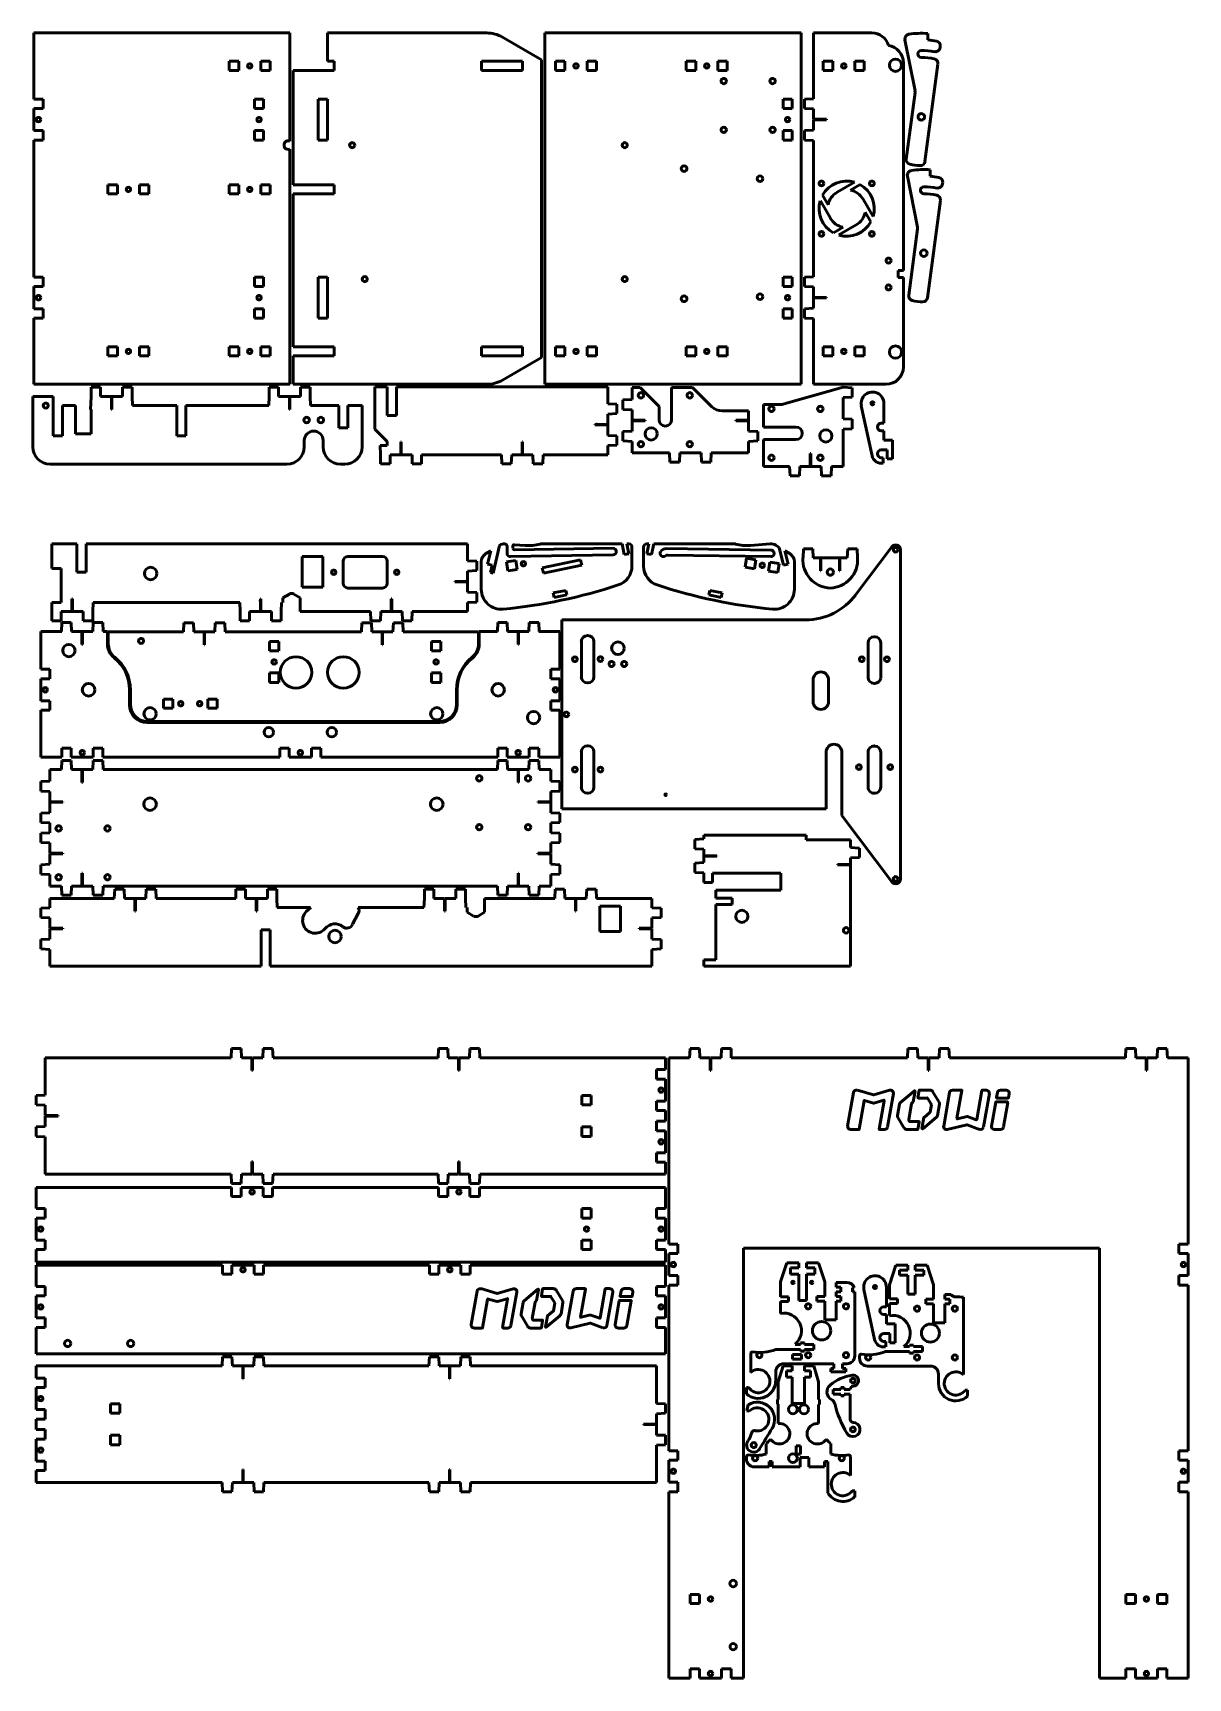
# Model space of a CAD drawing. Header units: millimetres. Extents: x 58 to 792, y 115 to 1159.
import ezdxf

# ---------------------------------------------------------------- set-up
doc = ezdxf.new("R2010")
doc.units = ezdxf.units.MM
doc.layers.add('Visible (ISO)', color=7, linetype='Continuous', lineweight=50)

msp = doc.modelspace()

# ---------------------------------------------------------------- linework, layer by layer
at = {"layer": 'Visible (ISO)'}
for p, q in [((58.9, 1158.8), (58.9, 1116.8)), ((221.4, 1158.8), (58.9, 1158.8)), ((221.4, 1090.2), (221.4, 1158.8)), ((245.2, 1158.8), (346.4, 1158.8)), ((245.2, 1158.8), (245.2, 1140.8)), ((356.4, 1156.2), (381.2, 1141.8)), ((383.2, 1158.8), (383.2, 935.8)), ((546, 1158.8), (383.2, 1158.8)), ((546, 935.8), (546, 1158.8)), ((553.8, 1158.8), (590.8, 1158.8)), ((553.8, 1117.1), (553.8, 1158.8)), ((618.2, 1122), (611.8, 1154.5)), ((626.3, 1158.4), (626.3, 1154.5)), ((634.2, 1150.3), (634.1, 1149.5)), ((182.9, 1140.8), (188.9, 1140.8)), ((182.9, 1135), (182.9, 1140.8)), ((188.9, 1140.8), (188.9, 1135)), ((202.9, 1140.8), (208.9, 1140.8)), ((202.9, 1135), (202.9, 1140.8)), ((208.9, 1140.8), (208.9, 1135)), ((245.2, 1140.8), (249.4, 1140.8)), ((249.4, 1140.8), (249.4, 1135)), ((343, 1140.8), (349, 1140.8)), ((343, 1135), (343, 1140.8)), ((349, 1140.8), (349, 1140.8)), ((349, 1140.8), (363, 1140.8)), ((363, 1140.8), (363, 1140.8)), ((363, 1140.8), (369, 1140.8)), ((369, 1140.8), (369, 1135)), ((381.2, 1141.8), (381.2, 952.8)), ((390, 1140.8), (396, 1140.8)), ((390, 1135), (390, 1140.8)), ((396, 1140.8), (396, 1135)), ((410, 1140.8), (416, 1140.8)), ((410, 1135), (410, 1140.8)), ((416, 1140.8), (416, 1135)), ((473, 1140.8), (479, 1140.8)), ((473, 1135), (473, 1140.8)), ((479, 1140.8), (479, 1135)), ((493, 1140.8), (499, 1140.8)), ((493, 1135), (493, 1140.8)), ((499, 1140.8), (499, 1135)), ((560, 1140.8), (566, 1140.8)), ((560, 1135), (560, 1140.8)), ((566, 1140.8), (566, 1135)), ((580, 1140.8), (586, 1140.8)), ((580, 1135), (580, 1140.8)), ((586, 1140.8), (586, 1135)), ((610.8, 1008.1), (610.8, 1139.9)), ((632.7, 1139.1), (624.5, 1077.2)), ((188.9, 1135), (182.9, 1135)), ((208.9, 1135), (202.9, 1135)), ((223.4, 1062.4), (223.4, 1135)), ((239.4, 1135), (223.4, 1135)), ((249.4, 1135), (239.4, 1135)), ((239.4, 1135), (239.4, 1135)), ((369, 1135), (343, 1135)), ((396, 1135), (390, 1135)), ((416, 1135), (410, 1135)), ((479, 1135), (473, 1135)), ((499, 1135), (493, 1135)), ((566, 1135), (560, 1135)), ((586, 1135), (580, 1135)), ((612.6, 1078.8), (618.2, 1121)), ((58.9, 1116.8), (64.7, 1116.8)), ((64.7, 1110.8), (58.9, 1110.8)), ((58.9, 1110.8), (58.9, 1096.8)), ((64.7, 1116.8), (64.7, 1110.8)), ((198.9, 1110.8), (198.9, 1116.8)), ((198.9, 1116.8), (204.7, 1116.8)), ((204.7, 1110.8), (198.9, 1110.8)), ((204.7, 1116.8), (204.7, 1110.8)), ((239.4, 1116.8), (245.2, 1116.8)), ((239.4, 1110.8), (239.4, 1116.8)), ((239.4, 1096.8), (239.4, 1110.8)), ((239.4, 1110.8), (239.4, 1110.8)), ((245.2, 1116.8), (245.2, 1090.8)), ((534.4, 1110.8), (534.4, 1116.8)), ((534.4, 1116.8), (540.2, 1116.8)), ((540.2, 1110.8), (534.4, 1110.8)), ((540.2, 1116.8), (540.2, 1110.8)), ((548, 1116.8), (553.8, 1117.1)), ((548, 1110.8), (548, 1116.8)), ((553.8, 1110.6), (548, 1110.8)), ((553.8, 1104), (553.8, 1110.6)), ((58.9, 1096.8), (64.7, 1096.8)), ((64.7, 1096.8), (64.7, 1090.8)), ((198.9, 1090.8), (198.9, 1096.8)), ((198.9, 1096.8), (204.7, 1096.8)), ((204.7, 1096.8), (204.7, 1090.8)), ((239.4, 1090.8), (239.4, 1096.8)), ((239.4, 1096.8), (239.4, 1096.8)), ((534.4, 1090.8), (534.4, 1096.8)), ((534.4, 1096.8), (540.2, 1096.8)), ((540.2, 1096.8), (540.2, 1090.8)), ((548, 1096.8), (553.8, 1097.1)), ((548, 1090.8), (548, 1096.8)), ((553.8, 1104), (560.5, 1104)), ((553.8, 1097.1), (553.8, 1103.7)), ((560.5, 1103.7), (553.8, 1103.7)), ((560.5, 1104), (561, 1104)), ((560.5, 1104), (560.5, 1104)), ((560.5, 1103.7), (560.5, 1103.7)), ((561, 1103.7), (560.5, 1103.7)), ((561, 1104), (562, 1104)), ((561, 1104), (561, 1104)), ((561, 1103.7), (561, 1103.7)), ((562, 1103.7), (561, 1103.7)), ((562, 1104), (562, 1103.7)), ((64.7, 1090.8), (58.9, 1090.8)), ((58.9, 1090.8), (58.9, 1003.8)), ((204.7, 1090.8), (198.9, 1090.8)), ((245.2, 1090.8), (239.4, 1090.8)), ((540.2, 1090.8), (534.4, 1090.8)), ((553.8, 1090.6), (548, 1090.8)), ((553.8, 1004.1), (553.8, 1090.6)), ((221.4, 935.8), (221.4, 1085.1)), ((619.8, 1035.5), (613.4, 1067.9)), ((627.8, 1071.9), (627.8, 1068)), ((105.9, 1062.4), (111.9, 1062.4)), ((105.9, 1056.6), (105.9, 1062.4)), ((111.9, 1056.6), (105.9, 1056.6)), ((111.9, 1062.4), (111.9, 1056.6)), ((125.9, 1062.4), (131.9, 1062.4)), ((125.9, 1056.6), (125.9, 1062.4)), ((131.9, 1056.6), (125.9, 1056.6)), ((131.9, 1062.4), (131.9, 1056.6)), ((182.9, 1062.4), (188.9, 1062.4)), ((182.9, 1056.6), (182.9, 1062.4)), ((188.9, 1056.6), (182.9, 1056.6)), ((188.9, 1062.4), (188.9, 1056.6)), ((202.9, 1062.4), (208.9, 1062.4)), ((202.9, 1056.6), (202.9, 1062.4)), ((208.9, 1056.6), (202.9, 1056.6)), ((208.9, 1062.4), (208.9, 1056.6)), ((223.4, 1062.4), (229.4, 1062.4)), ((223.4, 959.6), (223.4, 1056.6)), ((249.4, 1056.6), (223.4, 1056.6)), ((229.4, 1062.4), (229.4, 1062.4)), ((229.4, 1062.4), (243.4, 1062.4)), ((243.4, 1062.4), (243.4, 1062.4)), ((243.4, 1062.4), (249.4, 1062.4)), ((249.4, 1062.4), (249.4, 1056.6)), ((563.1, 1049.7), (559.5, 1055.8)), ((579.8, 1064.1), (568.8, 1057.7)), ((577.2, 1059.1), (583.3, 1062.7)), ((635.8, 1063.8), (635.7, 1063)), ((558.1, 1052.3), (564.5, 1041.3)), ((591.6, 1042.3), (585.2, 1053.4)), ((586.6, 1045), (590.2, 1038.9)), ((634.3, 1052.6), (626.1, 990.7)), ((572.5, 1035.6), (566.4, 1032)), ((569.8, 1030.6), (580.9, 1037)), ((614.2, 992.3), (619.8, 1034.5)), ((58.9, 1003.8), (64.7, 1003.8)), ((64.7, 1003.8), (64.7, 997.8)), ((198.9, 997.8), (198.9, 1003.8)), ((198.9, 1003.8), (204.7, 1003.8)), ((204.7, 1003.8), (204.7, 997.8)), ((239.4, 977.8), (239.4, 1003.8)), ((239.4, 1003.8), (245.2, 1003.8)), ((245.2, 1003.8), (245.2, 977.8)), ((534.4, 997.8), (534.4, 1003.8)), ((534.4, 1003.8), (540.2, 1003.8)), ((540.2, 1003.8), (540.2, 997.8)), ((548, 1003.8), (553.8, 1004.1)), ((548, 997.8), (548, 1003.8)), ((607.4, 1003.6), (607.4, 1008.1)), ((607.4, 1008.1), (610.8, 1008.1)), ((610.8, 1003.6), (607.4, 1003.6)), ((610.8, 946.8), (610.8, 1003.6)), ((64.7, 997.8), (58.9, 997.8)), ((58.9, 997.8), (58.9, 983.8)), ((204.7, 997.8), (198.9, 997.8)), ((540.2, 997.8), (534.4, 997.8)), ((553.8, 997.6), (548, 997.8)), ((553.8, 991), (553.8, 997.6)), ((58.9, 983.8), (64.7, 983.8)), ((64.7, 983.8), (64.7, 977.8)), ((198.9, 977.8), (198.9, 983.8)), ((198.9, 983.8), (204.7, 983.8)), ((204.7, 983.8), (204.7, 977.8)), ((534.4, 977.8), (534.4, 983.8)), ((534.4, 983.8), (540.2, 983.8)), ((540.2, 983.8), (540.2, 977.8)), ((548, 983.8), (553.8, 984.1)), ((548, 977.8), (548, 983.8)), ((553.8, 991), (560.5, 991)), ((553.8, 984.1), (553.8, 990.7)), ((560.5, 990.7), (553.8, 990.7)), ((560.5, 991), (561, 991)), ((560.5, 991), (560.5, 991)), ((560.5, 990.7), (560.5, 990.7)), ((561, 990.7), (560.5, 990.7)), ((561, 991), (562, 991)), ((561, 991), (561, 991)), ((561, 990.7), (561, 990.7)), ((562, 990.7), (561, 990.7)), ((562, 991), (562, 990.7)), ((64.7, 977.8), (58.9, 977.8)), ((58.9, 977.8), (58.9, 935.8)), ((204.7, 977.8), (198.9, 977.8)), ((245.2, 977.8), (239.4, 977.8)), ((540.2, 977.8), (534.4, 977.8)), ((553.8, 977.6), (548, 977.8)), ((553.8, 935.8), (553.8, 977.6)), ((105.9, 953.8), (105.9, 959.6)), ((105.9, 959.6), (111.9, 959.6)), ((111.9, 953.8), (105.9, 953.8)), ((111.9, 959.6), (111.9, 953.8)), ((125.9, 953.8), (125.9, 959.6)), ((125.9, 959.6), (131.9, 959.6)), ((131.9, 953.8), (125.9, 953.8)), ((131.9, 959.6), (131.9, 953.8)), ((182.9, 959.6), (188.9, 959.6)), ((182.9, 953.8), (182.9, 959.6)), ((188.9, 953.8), (182.9, 953.8)), ((188.9, 959.6), (188.9, 953.8)), ((202.9, 959.6), (208.9, 959.6)), ((202.9, 953.8), (202.9, 959.6)), ((208.9, 953.8), (202.9, 953.8)), ((208.9, 959.6), (208.9, 953.8)), ((223.4, 959.6), (229.4, 959.6)), ((223.4, 935.8), (223.4, 953.8)), ((249.4, 953.8), (223.4, 953.8)), ((229.4, 959.6), (229.4, 959.6)), ((229.4, 959.6), (243.4, 959.6)), ((243.4, 959.6), (243.4, 959.6)), ((243.4, 959.6), (249.4, 959.6)), ((249.4, 959.6), (249.4, 953.8)), ((343, 959.6), (349, 959.6)), ((343, 953.8), (343, 959.6)), ((369, 953.8), (343, 953.8)), ((349, 959.6), (349, 959.6)), ((349, 959.6), (363, 959.6)), ((381.2, 952.8), (356.4, 938.5)), ((363, 959.6), (363, 959.6)), ((363, 959.6), (369, 959.6)), ((369, 959.6), (369, 953.8)), ((390, 959.6), (396, 959.6)), ((390, 953.8), (390, 959.6)), ((396, 953.8), (390, 953.8)), ((396, 959.6), (396, 953.8)), ((410, 959.6), (416, 959.6)), ((410, 953.8), (410, 959.6)), ((416, 953.8), (410, 953.8)), ((416, 959.6), (416, 953.8)), ((473, 953.8), (473, 959.6)), ((473, 959.6), (479, 959.6)), ((479, 953.8), (473, 953.8)), ((479, 959.6), (479, 953.8)), ((493, 953.8), (493, 959.6)), ((493, 959.6), (499, 959.6)), ((499, 953.8), (493, 953.8)), ((499, 959.6), (499, 953.8)), ((560, 959.6), (566, 959.6)), ((560, 953.8), (560, 959.6)), ((566, 953.8), (560, 953.8)), ((566, 959.6), (566, 953.8)), ((580, 959.6), (586, 959.6)), ((580, 953.8), (580, 959.6)), ((586, 953.8), (580, 953.8)), ((586, 959.6), (586, 953.8)), ((58.9, 935.8), (221.4, 935.8)), ((95.2, 933.9), (101.2, 933.9)), ((95.2, 928.1), (95.2, 933.9)), ((101.2, 933.9), (101.2, 928.1)), ((115.2, 933.9), (121.2, 933.9)), ((115.2, 928.1), (115.2, 933.9)), ((121.2, 933.9), (121.2, 928.1)), ((208.2, 933.9), (214.2, 933.9)), ((208.2, 928.1), (208.2, 933.9)), ((214.2, 933.9), (214.2, 928.1)), ((346.4, 935.8), (223.4, 935.8)), ((228.2, 933.9), (234.2, 933.9)), ((228.2, 928.1), (228.2, 933.9)), ((234.2, 933.9), (234.2, 928.1)), ((275.2, 934.1), (283.2, 934.1)), ((275.2, 934.1), (275.2, 907.4)), ((283.2, 916.1), (283.2, 934.1)), ((289, 934.1), (423.1, 934.1)), ((289, 934.1), (289, 916.1)), ((383.2, 935.8), (546, 935.8)), ((423.1, 934.1), (423.1, 923.4)), ((438.6, 933.8), (443.7, 933.8)), ((438.6, 933.8), (438.6, 926.1)), ((443.7, 933.8), (455.7, 921.8)), ((463.7, 933.8), (477, 933.8)), ((463.7, 933.8), (463.7, 913.3)), ((489.2, 921.5), (477, 933.8)), ((572.5, 933.9), (533.6, 922.9)), ((599.8, 935.8), (553.8, 935.8)), ((572.5, 933.9), (578.3, 933.6)), ((578.3, 933.6), (578.3, 927.6)), ((71.2, 928.1), (58.2, 928.1)), ((58.2, 928.1), (58.2, 896.1)), ((71.2, 903.1), (71.2, 928.1)), ((77, 922.3), (85.2, 922.3)), ((77, 922.3), (77, 903.1)), ((85.2, 904.3), (85.2, 922.3)), ((94.9, 919.9), (95.2, 928.1)), ((95.2, 919.9), (94.9, 919.9)), ((95.2, 919.9), (95.2, 904.3)), ((101.2, 928.1), (108.1, 928.1)), ((108.1, 921.4), (108.1, 928.1)), ((108.1, 920.9), (108.1, 921.4)), ((108.1, 921.4), (108.1, 921.4)), ((108.1, 919.9), (108.1, 920.9)), ((108.1, 920.9), (108.1, 920.9)), ((108.4, 919.9), (108.1, 919.9)), ((108.4, 928.1), (115.2, 928.1)), ((108.4, 928.1), (108.4, 921.4)), ((108.4, 921.4), (108.4, 921.4)), ((108.4, 921.4), (108.4, 920.9)), ((108.4, 920.9), (108.4, 920.9)), ((108.4, 920.9), (108.4, 919.9)), ((121.2, 928.1), (121.5, 922.3)), ((121.5, 922.3), (149.6, 922.3)), ((149.6, 903.1), (149.6, 922.3)), ((155.4, 922.3), (208, 922.3)), ((155.4, 922.3), (155.4, 903.1)), ((208, 922.3), (208.2, 928.1)), ((214.2, 928.1), (221.1, 928.1)), ((221.1, 921.4), (221.1, 928.1)), ((221.1, 920.9), (221.1, 921.4)), ((221.1, 921.4), (221.1, 921.4)), ((221.1, 919.9), (221.1, 920.9)), ((221.1, 920.9), (221.1, 920.9)), ((221.4, 919.9), (221.1, 919.9)), ((221.4, 928.1), (228.2, 928.1)), ((221.4, 928.1), (221.4, 921.4)), ((221.4, 921.4), (221.4, 921.4)), ((221.4, 921.4), (221.4, 920.9)), ((221.4, 920.9), (221.4, 920.9)), ((221.4, 920.9), (221.4, 919.9)), ((234.2, 928.1), (234.5, 922.3)), ((234.5, 922.3), (252.4, 922.3)), ((252.4, 908.1), (252.4, 922.3)), ((258.2, 922.3), (267.2, 922.3)), ((258.2, 922.3), (258.2, 908.1)), ((267.2, 922.3), (267.2, 896.1)), ((423.1, 923.4), (428.9, 923.2)), ((428.9, 923.2), (428.9, 917.2)), ((432.8, 925.9), (438.6, 926.1)), ((432.8, 919.9), (432.8, 925.9)), ((438.6, 919.6), (432.8, 919.9)), ((438.6, 919.6), (438.6, 906.1)), ((455.7, 913.3), (455.7, 921.8)), ((512.6, 919), (495.8, 919)), ((512.6, 919), (512.6, 906.1)), ((533.6, 922.9), (522.1, 922.9)), ((522.1, 922.9), (522.1, 908.7)), ((578.3, 927.6), (572.5, 927.4)), ((572.5, 913.9), (572.5, 927.4)), ((584.1, 922.2), (591, 890.4)), ((598.4, 911.2), (598.4, 923.7)), ((289, 916.1), (283.2, 916.1)), ((414.9, 910), (414.9, 910.3)), ((414.9, 910.3), (415.9, 910.3)), ((415.9, 910), (414.9, 910)), ((415.9, 910.3), (415.9, 910.4)), ((415.9, 910.4), (416.4, 910.4)), ((416.4, 910), (415.9, 910)), ((415.9, 910), (415.9, 910)), ((416.4, 910.4), (416.4, 910.3)), ((416.4, 910.3), (423.1, 910.3)), ((423.1, 910), (416.4, 910)), ((416.4, 910), (416.4, 910)), ((428.9, 917.2), (423.1, 916.9)), ((423.1, 916.9), (423.1, 910.3)), ((423.1, 910), (423.1, 903.4)), ((438.6, 912.7), (438.6, 913)), ((438.6, 913), (445.3, 913)), ((445.3, 912.7), (438.6, 912.7)), ((445.3, 913), (445.3, 913)), ((445.3, 913), (445.8, 913)), ((445.8, 912.7), (445.3, 912.7)), ((445.3, 912.7), (445.3, 912.7)), ((445.8, 913), (445.8, 913)), ((445.8, 913), (446.8, 913)), ((445.8, 912.7), (445.8, 912.7)), ((446.8, 912.7), (445.8, 912.7)), ((446.8, 913), (446.8, 912.7)), ((504.4, 913), (505.4, 913)), ((504.4, 912.7), (504.4, 913)), ((505.4, 912.7), (504.4, 912.7)), ((505.4, 913), (505.9, 913)), ((505.4, 913), (505.4, 913)), ((505.4, 912.7), (505.4, 912.7)), ((505.9, 912.7), (505.4, 912.7)), ((505.9, 913), (512.6, 913)), ((505.9, 913), (505.9, 913)), ((505.9, 912.7), (505.9, 912.7)), ((512.6, 912.7), (505.9, 912.7)), ((512.6, 913), (512.6, 912.7)), ((522.1, 908.7), (542.6, 908.7)), ((572.5, 913.9), (578.3, 913.6)), ((578.3, 913.6), (578.3, 907.6)), ((596.8, 911.2), (598.4, 911.2)), ((77, 903.1), (71.2, 903.1)), ((95.2, 904.3), (85.2, 904.3)), ((155.4, 903.1), (149.6, 903.1)), ((230.5, 896.1), (230.5, 900.1)), ((242.5, 900.1), (242.5, 896.1)), ((258.2, 908.1), (252.4, 908.1)), ((275.2, 907.4), (283.2, 899.4)), ((283.2, 899.4), (283.2, 896.9)), ((291.8, 899.3), (292.1, 899.3)), ((291.8, 898.3), (291.8, 899.3)), ((291.8, 897.8), (291.8, 898.3)), ((291.8, 898.3), (291.8, 898.3)), ((292.1, 899.3), (292.1, 898.3)), ((292.1, 898.3), (292.1, 898.3)), ((292.1, 898.3), (292.1, 897.8)), ((368.8, 898.3), (368.8, 899.3)), ((368.8, 899.3), (369.1, 899.3)), ((368.8, 897.8), (368.8, 898.3)), ((368.8, 898.3), (368.8, 898.3)), ((369.1, 899.3), (369.1, 898.3)), ((369.1, 898.3), (369.1, 898.3)), ((369.1, 898.3), (369.1, 897.8)), ((423.1, 903.4), (428.9, 903.2)), ((428.9, 903.2), (428.9, 897.2)), ((432.8, 905.9), (438.6, 906.1)), ((432.8, 899.9), (432.8, 905.9)), ((438.6, 899.6), (432.8, 899.9)), ((438.6, 899.6), (438.6, 892.2)), ((512.6, 906.1), (518.4, 905.9)), ((518.4, 899.9), (512.6, 899.6)), ((512.6, 899.6), (512.6, 892.2)), ((518.4, 905.9), (518.4, 899.9)), ((542.6, 900.7), (522.1, 900.7)), ((522.1, 900.7), (522.1, 883.6)), ((578.3, 907.6), (572.5, 907.4)), ((572.5, 883.6), (572.5, 907.4)), ((598.4, 906.2), (596.8, 906.2)), ((598.4, 900.4), (598.4, 906.2)), ((603.9, 900.4), (598.4, 900.4)), ((603.9, 888.4), (603.9, 900.4)), ((283.2, 896.9), (278.7, 896.9)), ((278.7, 896.9), (279, 891.1)), ((279, 885.3), (279, 891.1)), ((285, 891.1), (285, 885.3)), ((285, 891.1), (299, 891.1)), ((291.8, 891.1), (291.8, 897.8)), ((291.8, 897.8), (291.8, 897.8)), ((292.1, 891.1), (291.8, 891.1)), ((292.1, 897.8), (292.1, 897.8)), ((292.1, 897.8), (292.1, 891.1)), ((299, 885.3), (299, 891.1)), ((305, 891.1), (305, 885.3)), ((305, 891.1), (355.7, 891.1)), ((355.9, 885.3), (355.7, 891.1)), ((362.2, 891.1), (361.9, 885.3)), ((362.2, 891.1), (375.7, 891.1)), ((368.8, 891.1), (368.8, 897.8)), ((368.8, 897.8), (368.8, 897.8)), ((369.1, 891.1), (368.8, 891.1)), ((369.1, 897.8), (369.1, 897.8)), ((369.1, 897.8), (369.1, 891.1)), ((375.9, 885.3), (375.7, 891.1)), ((382.2, 891.1), (381.9, 885.3)), ((382.2, 891.1), (423.1, 891.1)), ((428.9, 897.2), (423.1, 896.9)), ((423.1, 896.9), (423.1, 891.1)), ((438.6, 892.2), (462.4, 892.2)), ((462.6, 886.4), (462.4, 892.2)), ((468.9, 892.2), (468.6, 886.4)), ((468.9, 892.2), (482.4, 892.2)), ((482.6, 886.4), (482.4, 892.2)), ((488.9, 892.2), (488.6, 886.4)), ((488.9, 892.2), (512.6, 892.2)), ((551.7, 890.8), (551.7, 891.8)), ((551.7, 891.8), (552, 891.8)), ((551.7, 890.3), (551.7, 890.8)), ((551.7, 890.8), (551.7, 890.8)), ((551.7, 883.6), (551.7, 890.3)), ((551.7, 890.3), (551.7, 890.3)), ((552, 891.8), (552, 890.8)), ((552, 890.8), (552, 890.8)), ((552, 890.8), (552, 890.3)), ((552, 890.3), (552, 890.3)), ((552, 890.3), (552, 883.6)), ((596.8, 894.2), (600.6, 894.2)), ((598, 889.2), (596.8, 889.2)), ((598, 885.8), (598, 889.2)), ((600.6, 894.2), (600.6, 888.4)), ((600.6, 888.4), (603.9, 888.4)), ((219.5, 885.1), (69.2, 885.1)), ((256.2, 885.1), (253.5, 885.1)), ((285, 885.3), (279, 885.3)), ((305, 885.3), (299, 885.3)), ((361.9, 885.3), (355.9, 885.3)), ((381.9, 885.3), (375.9, 885.3)), ((468.6, 886.4), (462.6, 886.4)), ((488.6, 886.4), (482.6, 886.4)), ((538.6, 883.6), (522.1, 883.6)), ((538.9, 877.8), (538.6, 883.6)), ((544.9, 877.8), (538.9, 877.8)), ((545.1, 883.6), (544.9, 877.8)), ((558.6, 883.6), (545.1, 883.6)), ((552, 883.6), (551.7, 883.6)), ((558.9, 877.8), (558.6, 883.6)), ((564.9, 877.8), (558.9, 877.8)), ((565.1, 883.6), (564.9, 877.8)), ((572.5, 883.6), (565.1, 883.6)), ((70.2, 834.5), (86.2, 834.5)), ((70.2, 818.9), (70.2, 834.5)), ((86.2, 816.5), (86.2, 834.5)), ((92, 834.5), (334.2, 834.5)), ((92, 834.5), (92, 816.5)), ((229.2, 826.5), (242.2, 826.5)), ((229.2, 807), (229.2, 826.5)), ((242.2, 826.5), (242.2, 807)), ((258.2, 826.5), (280.2, 826.5)), ((334.2, 834.5), (334.2, 823.8)), ((348.9, 830.2), (345.8, 828.4)), ((346.9, 821.6), (348.9, 830.2)), ((354.5, 833.5), (350.4, 816)), ((354.6, 833.6), (354.5, 833.5)), ((359.2, 828.6), (359.4, 832.8)), ((426.5, 827.5), (361.3, 826.4)), ((362.9, 833), (363, 831.7)), ((370.7, 833.5), (364, 834)), ((364, 830.7), (426.5, 831.7)), ((432.2, 834.5), (380.2, 834.5)), ((433.6, 827.7), (432.2, 834.5)), ((436.5, 828.3), (433.6, 827.7)), ((436.5, 834.5), (435.2, 834.5)), ((435.2, 834.5), (436.5, 828.3)), ((438.5, 820.4), (438.5, 832.5)), ((445.9, 820.4), (445.9, 832.5)), ((447.9, 828.3), (449.2, 834.5)), ((447.9, 834.5), (449.2, 834.5)), ((450.9, 827.7), (447.9, 828.3)), ((452.3, 834.5), (450.9, 827.7)), ((452.3, 834.5), (504.3, 834.5)), ((460.5, 831.6), (526.8, 830.6)), ((526.7, 826.4), (461.3, 827.4)), ((510.4, 819.7), (511.3, 825.4)), ((511.3, 825.4), (517.2, 824.4)), ((513.8, 833.5), (526.3, 834.5)), ((529.8, 833.6), (532, 832.3)), ((534.7, 820.9), (532, 832.3)), ((535.6, 830.2), (537.6, 821.6)), ((535.6, 830.2), (538.7, 828.4)), ((547.1, 825.6), (547.4, 831.4)), ((547.4, 831.4), (553.4, 831.4)), ((553.4, 831.4), (553.6, 825.6)), ((553.6, 825.6), (558.3, 825.6)), ((558.3, 817.4), (558.3, 825.6)), ((558.4, 825.6), (558.4, 817.4)), ((558.4, 825.6), (570.3, 825.6)), ((570.3, 817.4), (570.3, 825.6)), ((570.4, 825.6), (570.4, 817.4)), ((570.4, 825.6), (575.2, 825.6)), ((575.2, 825.6), (575.5, 831.4)), ((575.5, 831.4), (581.5, 831.4)), ((580.7, 802.3), (603.5, 832.6)), ((581.5, 831.4), (581.7, 825.6)), ((608.9, 830.8), (608.9, 621.8)), ((70.2, 818.9), (76.2, 818.9)), ((76.2, 818.9), (76.2, 797.3)), ((92, 816.5), (86.2, 816.5)), ((255.2, 809.5), (255.2, 823.5)), ((283.2, 823.5), (283.2, 809.5)), ((334.2, 823.8), (340, 823.6)), ((340, 817.6), (334.2, 817.3)), ((334.2, 817.3), (334.2, 810.7)), ((340, 823.6), (340, 817.6)), ((342.9, 823.2), (342.9, 805.6)), ((349.8, 820.9), (346.9, 821.6)), ((348.7, 816.4), (349.8, 820.9)), ((350.4, 816), (348.7, 816.4)), ((358.8, 823.1), (364.7, 824)), ((359.7, 817.4), (358.8, 823.1)), ((365.6, 818.3), (359.7, 817.4)), ((364.7, 824), (365.6, 818.3)), ((381.6, 819.3), (405.9, 824.4)), ((382.3, 815.9), (381.6, 819.3)), ((406.7, 821), (382.3, 815.9)), ((405.9, 824.4), (406.7, 821)), ((516.3, 818.7), (510.4, 819.7)), ((517.2, 824.4), (516.3, 818.7)), ((525.2, 817.3), (526.1, 823)), ((531.1, 816.4), (525.2, 817.3)), ((526.1, 823), (532, 822.1)), ((532, 822.1), (531.1, 816.4)), ((537.6, 821.6), (534.7, 820.9)), ((541.6, 823.2), (541.6, 805.6)), ((558.4, 817.4), (558.3, 817.4)), ((570.4, 817.4), (570.3, 817.4)), ((242.2, 807), (229.2, 807)), ((280.2, 806.5), (258.2, 806.5)), ((326, 810.4), (326, 810.7)), ((326, 810.7), (327, 810.7)), ((327, 810.4), (326, 810.4)), ((327, 810.7), (327, 810.7)), ((327, 810.7), (327.5, 810.7)), ((327.5, 810.4), (327, 810.4)), ((327, 810.4), (327, 810.4)), ((327.5, 810.7), (327.5, 810.7)), ((327.5, 810.7), (334.2, 810.7)), ((334.2, 810.4), (327.5, 810.4)), ((327.5, 810.4), (327.5, 810.4)), ((334.2, 810.4), (334.2, 803.8)), ((388.6, 803.4), (396.5, 805)), ((396.5, 805), (397.1, 802.1)), ((487.4, 802.1), (488, 805)), ((488, 805), (495.8, 803.4)), ((76.2, 797.3), (70.2, 797.3)), ((70.2, 785.7), (70.2, 797.3)), ((83, 799.7), (83.3, 799.7)), ((83, 798.7), (83, 799.7)), ((83, 798.2), (83, 798.7)), ((83, 798.7), (83, 798.7)), ((83, 791.5), (83, 798.2)), ((83, 798.2), (83, 798.2)), ((83.3, 799.7), (83.3, 798.7)), ((83.3, 798.7), (83.3, 798.7)), ((83.3, 798.7), (83.3, 798.2)), ((83.3, 798.2), (83.3, 798.2)), ((83.3, 798.2), (83.3, 791.5)), ((96.2, 791.5), (96.4, 797.3)), ((96.4, 797.3), (189.6, 797.3)), ((189.6, 797.3), (189.8, 791.5)), ((202.6, 798.2), (202.6, 798.7)), ((202.6, 798.7), (202.7, 798.7)), ((202.7, 798.2), (202.6, 798.2)), ((202.7, 798.7), (202.7, 799.7)), ((202.7, 799.7), (203, 799.7)), ((202.7, 791.5), (202.7, 798.2)), ((203, 799.7), (203, 798.7)), ((203, 798.7), (203, 798.7)), ((203, 798.7), (203, 798.2)), ((203, 798.2), (203, 798.2)), ((203, 798.2), (203, 791.5)), ((215.8, 791.5), (216.1, 797.3)), ((216.1, 797.3), (217, 797.3)), ((217, 800.3), (221.1, 802.7)), ((217, 797.3), (217, 800.3)), ((223.9, 802.7), (228, 800.3)), ((228, 800.3), (228, 797.3)), ((228, 797.3), (228, 797.3)), ((228, 797.3), (228, 791.5)), ((285.6, 798.2), (285.6, 798.7)), ((285.6, 798.7), (285.7, 798.7)), ((285.7, 798.2), (285.6, 798.2)), ((285.7, 798.7), (285.7, 799.7)), ((285.7, 799.7), (286, 799.7)), ((285.7, 791.5), (285.7, 798.2)), ((286, 799.7), (286, 798.7)), ((286, 798.7), (286, 798.7)), ((286, 798.7), (286, 798.2)), ((286, 798.2), (286, 798.2)), ((286, 798.2), (286, 791.5)), ((334.2, 803.8), (340, 803.6)), ((340, 797.6), (334.2, 797.3)), ((334.2, 797.3), (334.2, 791.5)), ((340, 803.6), (340, 797.6)), ((389.2, 800.5), (388.6, 803.4)), ((397.1, 802.1), (389.2, 800.5)), ((495.2, 800.5), (487.4, 802.1)), ((495.8, 803.4), (495.2, 800.5)), ((76.2, 785.7), (70.2, 785.7)), ((90.2, 791.5), (76.2, 791.5)), ((76.2, 791.5), (76.2, 785.7)), ((76.3, 778.9), (76.6, 784.7)), ((76.6, 784.7), (82.6, 784.7)), ((82.6, 784.7), (82.8, 778.9)), ((83.3, 791.5), (83, 791.5)), ((90.2, 785.7), (90.2, 791.5)), ((96.2, 785.7), (90.2, 785.7)), ((96.2, 785.7), (96.2, 791.5)), ((96.3, 778.9), (96.6, 784.7)), ((96.6, 784.7), (102.6, 784.7)), ((102.6, 784.7), (102.8, 778.9)), ((153.8, 778.7), (154, 784.5)), ((154, 784.5), (160.1, 784.5)), ((160.1, 784.5), (160.3, 778.7)), ((173.8, 778.7), (174, 784.5)), ((174, 784.5), (180.1, 784.5)), ((180.1, 784.5), (180.3, 778.7)), ((189.8, 791.5), (189.8, 791.5)), ((189.8, 791.5), (189.8, 791.5)), ((189.8, 791.5), (189.8, 791.5)), ((189.8, 785.7), (189.8, 791.5)), ((195.8, 785.7), (189.8, 785.7)), ((195.8, 791.5), (195.8, 785.7)), ((202.7, 791.5), (195.8, 791.5)), ((209.8, 791.5), (203, 791.5)), ((209.8, 785.7), (209.8, 791.5)), ((215.8, 785.7), (209.8, 785.7)), ((215.8, 791.5), (215.8, 791.5)), ((215.8, 791.5), (215.8, 791.5)), ((215.8, 791.5), (215.8, 791.5)), ((215.8, 791.5), (215.8, 785.7)), ((215.8, 791.5), (215.8, 791.5)), ((272.6, 791.5), (228, 791.5)), ((266.8, 778.7), (267.1, 784.5)), ((267.1, 784.5), (273.1, 784.5)), ((272.8, 785.7), (272.6, 791.5)), ((278.8, 785.7), (272.8, 785.7)), ((273.1, 784.5), (273.3, 778.7)), ((279.1, 791.5), (278.8, 785.7)), ((292.6, 791.5), (279.1, 791.5)), ((286, 791.5), (285.7, 791.5)), ((286.8, 778.7), (287.1, 784.5)), ((287.1, 784.5), (293.1, 784.5)), ((292.8, 785.7), (292.6, 791.5)), ((298.8, 785.7), (292.8, 785.7)), ((293.1, 784.5), (293.3, 778.7)), ((299.1, 791.5), (298.8, 785.7)), ((334.2, 791.5), (299.1, 791.5)), ((353.1, 778.9), (353.3, 784.7)), ((353.3, 784.7), (359.3, 784.7)), ((359.3, 784.7), (359.6, 778.9)), ((373.1, 778.9), (373.3, 784.7)), ((373.3, 784.7), (379.3, 784.7)), ((379.3, 784.7), (379.6, 778.9)), ((393.9, 666.3), (393.9, 786.3)), ((393.9, 786.3), (548.7, 786.3)), ((76.6, 778.9), (63.2, 778.9)), ((63.2, 778.9), (63.2, 754.9)), ((76.6, 778.9), (76.3, 778.9)), ((89.4, 778.9), (82.8, 778.9)), ((89.4, 772.2), (89.4, 778.9)), ((96.3, 778.9), (89.6, 778.9)), ((89.6, 778.9), (89.7, 778.9)), ((89.7, 778.9), (89.7, 772.2)), ((105.6, 778.9), (102.8, 778.9)), ((105.6, 770.9), (105.6, 778.9)), ((106.1, 771.1), (106.1, 778.7)), ((106.1, 778.7), (153.8, 778.7)), ((160.3, 778.7), (166.9, 778.7)), ((166.9, 772), (166.9, 778.7)), ((167.2, 778.7), (167.2, 772)), ((167.2, 778.7), (173.8, 778.7)), ((180.3, 778.7), (266.8, 778.7)), ((273.3, 778.7), (279.9, 778.7)), ((279.9, 772), (279.9, 778.7)), ((280.2, 778.7), (280.2, 772)), ((280.2, 778.7), (286.8, 778.7)), ((293.3, 778.7), (341.1, 778.7)), ((341.1, 778.7), (341.1, 771.1)), ((353.1, 778.9), (341.6, 778.9)), ((341.6, 778.9), (341.6, 770.9)), ((366.3, 778.9), (359.6, 778.9)), ((366.2, 778.9), (366.3, 778.9)), ((366.2, 772.2), (366.2, 778.9)), ((373.1, 778.9), (366.5, 778.9)), ((366.5, 778.9), (366.5, 772.2)), ((379.6, 778.9), (379.3, 778.9)), ((392.8, 778.9), (379.3, 778.9)), ((392.8, 754.9), (392.8, 778.9)), ((410.2, 776.3), (410.6, 776.3)), ((592.2, 775.6), (592.6, 775.6)), ((89.4, 772.2), (89.4, 772.2)), ((89.4, 771.7), (89.4, 772.2)), ((89.4, 771.7), (89.4, 771.7)), ((89.4, 770.7), (89.4, 771.7)), ((89.7, 770.7), (89.4, 770.7)), ((89.7, 772.2), (89.7, 771.7)), ((89.7, 772.2), (89.7, 772.2)), ((89.7, 771.7), (89.7, 770.7)), ((89.7, 771.7), (89.7, 771.7)), ((166.9, 771.5), (166.9, 772)), ((166.9, 772), (166.9, 772)), ((166.9, 770.5), (166.9, 771.5)), ((166.9, 771.5), (166.9, 771.5)), ((167.2, 770.5), (166.9, 770.5)), ((167.2, 772), (167.2, 772)), ((167.2, 772), (167.2, 771.5)), ((167.2, 771.5), (167.2, 771.5)), ((167.2, 771.5), (167.2, 770.5)), ((208.5, 772.6), (214.3, 772.6)), ((208.5, 766.6), (208.5, 772.6)), ((214.3, 766.6), (208.5, 766.6)), ((214.3, 772.6), (214.3, 766.6)), ((279.9, 771.5), (279.9, 772)), ((279.9, 772), (279.9, 772)), ((279.9, 770.5), (279.9, 771.5)), ((279.9, 771.5), (279.9, 771.5)), ((280.2, 770.5), (279.9, 770.5)), ((280.2, 772), (280.2, 772)), ((280.2, 772), (280.2, 771.5)), ((280.2, 771.5), (280.2, 771.5)), ((280.2, 771.5), (280.2, 770.5)), ((311.3, 766.6), (311.3, 772.6)), ((311.3, 772.6), (317.1, 772.6)), ((317.1, 766.6), (311.3, 766.6)), ((317.1, 772.6), (317.1, 766.6)), ((366.2, 771.7), (366.2, 772.2)), ((366.2, 772.2), (366.2, 772.2)), ((366.2, 770.7), (366.2, 771.7)), ((366.2, 771.7), (366.2, 771.7)), ((366.5, 770.7), (366.2, 770.7)), ((366.5, 772.2), (366.5, 772.2)), ((366.5, 772.2), (366.5, 771.7)), ((366.5, 771.7), (366.5, 770.7)), ((366.5, 771.7), (366.5, 771.7)), ((406.4, 750.1), (406.4, 772.5)), ((414.4, 772.5), (414.4, 750.1)), ((588.4, 749.8), (588.4, 771.8)), ((596.4, 771.8), (596.4, 749.4)), ((63.2, 754.9), (69, 754.9)), ((69, 754.9), (69, 748.9)), ((208.5, 752.6), (214.3, 752.6)), ((208.5, 746.6), (208.5, 752.6)), ((214.3, 752.6), (214.3, 746.6)), ((311.3, 746.6), (311.3, 752.6)), ((311.3, 752.6), (317.1, 752.6)), ((317.1, 752.6), (317.1, 746.6)), ((387, 748.9), (387, 754.9)), ((387, 754.9), (392.8, 754.9)), ((63.2, 748.9), (63.2, 734.9)), ((69, 748.9), (63.2, 748.9)), ((119.6, 732.2), (119.6, 741.9)), ((120.1, 741.9), (120.1, 732.7)), ((214.3, 746.6), (208.5, 746.6)), ((317.1, 746.6), (311.3, 746.6)), ((327.1, 732.7), (327.1, 741.9)), ((327.6, 741.9), (327.6, 732.2)), ((392.8, 748.9), (387, 748.9)), ((392.8, 734.9), (392.8, 748.9)), ((410.6, 746.3), (410.2, 746.3)), ((553.5, 734.3), (553.5, 748.3)), ((563.3, 748.3), (563.3, 734.3)), ((592.6, 746), (592.2, 746)), ((63.2, 734.9), (69, 734.9)), ((69, 734.9), (69, 728.9)), ((141.1, 730.2), (141.1, 736)), ((141.1, 736), (147.1, 736)), ((147.1, 736), (147.1, 730.2)), ((169.2, 730.2), (169.2, 736)), ((169.2, 736), (175.2, 736)), ((175.2, 736), (175.2, 730.2)), ((387, 734.9), (392.8, 734.9)), ((387, 728.9), (387, 734.9)), ((63.2, 728.9), (63.2, 699.1)), ((69, 728.9), (63.2, 728.9)), ((316.6, 721.2), (130.6, 721.2)), ((316.1, 721.7), (131.1, 721.7)), ((147.1, 730.2), (141.1, 730.2)), ((175.2, 730.2), (169.2, 730.2)), ((392.8, 728.9), (387, 728.9)), ((392.8, 699.1), (392.8, 728.9)), ((76.6, 699.1), (76.6, 704.9)), ((76.6, 704.9), (82.6, 704.9)), ((82.6, 704.9), (82.6, 699.1)), ((96.6, 699.1), (96.6, 704.9)), ((96.6, 704.9), (102.6, 704.9)), ((102.6, 704.9), (102.6, 699.1)), ((215, 699.1), (215, 704.9)), ((215, 704.9), (221, 704.9)), ((221, 704.9), (221, 699.1)), ((235, 699.1), (235, 704.9)), ((235, 704.9), (241, 704.9)), ((241, 704.9), (241, 699.1)), ((353.3, 699.1), (353.3, 704.9)), ((353.3, 704.9), (359.3, 704.9)), ((359.3, 704.9), (359.3, 699.1)), ((373.3, 699.1), (373.3, 704.9)), ((373.3, 704.9), (379.3, 704.9)), ((379.3, 704.9), (379.3, 699.1)), ((406.4, 680.1), (406.4, 702.5)), ((410.2, 706.3), (410.6, 706.3)), ((414.4, 702.5), (414.4, 680.1)), ((561.8, 702.3), (561.8, 666.3)), ((571.8, 662.2), (571.8, 702.3)), ((588.4, 680.1), (588.4, 702.4)), ((592.2, 706.3), (592.6, 706.3)), ((596.4, 702.4), (596.4, 680.1)), ((63.2, 699.1), (76.6, 699.1)), ((69, 691.3), (69, 683.9)), ((76.3, 691.3), (69, 691.3)), ((76.6, 697.1), (76.3, 691.3)), ((82.6, 697.1), (76.6, 697.1)), ((82.6, 699.1), (96.6, 699.1)), ((82.8, 691.3), (82.6, 697.1)), ((96.3, 691.3), (82.8, 691.3)), ((89.4, 691.3), (89.7, 691.3)), ((89.4, 684.6), (89.4, 691.3)), ((89.7, 691.3), (89.7, 684.6)), ((96.6, 697.1), (96.3, 691.3)), ((102.6, 697.1), (96.6, 697.1)), ((102.6, 699.1), (215, 699.1)), ((102.8, 691.3), (102.6, 697.1)), ((353.1, 691.3), (102.8, 691.3)), ((221, 699.1), (235, 699.1)), ((241, 699.1), (353.3, 699.1)), ((353.1, 691.3), (353.3, 697.1)), ((353.3, 697.1), (359.3, 697.1)), ((359.3, 699.1), (373.3, 699.1)), ((359.3, 697.1), (359.6, 691.3)), ((373.1, 691.3), (359.6, 691.3)), ((366.2, 684.6), (366.2, 691.3)), ((366.2, 691.3), (366.5, 691.3)), ((366.5, 691.3), (366.5, 684.6)), ((373.1, 691.3), (373.3, 697.1)), ((373.3, 697.1), (379.3, 697.1)), ((379.3, 699.1), (392.8, 699.1)), ((379.3, 697.1), (379.6, 691.3)), ((387, 691.3), (379.6, 691.3)), ((387, 683.9), (387, 691.3)), ((69, 683.9), (63.2, 683.6)), ((63.2, 683.6), (63.2, 677.6)), ((89.4, 684.1), (89.4, 684.6)), ((89.4, 684.6), (89.4, 684.6)), ((89.4, 683.1), (89.4, 684.1)), ((89.4, 684.1), (89.4, 684.1)), ((89.7, 683.1), (89.4, 683.1)), ((89.7, 684.6), (89.7, 684.6)), ((89.7, 684.6), (89.7, 684.1)), ((89.7, 684.1), (89.7, 684.1)), ((89.7, 684.1), (89.7, 683.1)), ((366.2, 684.6), (366.2, 684.6)), ((366.2, 684.1), (366.2, 684.6)), ((366.2, 683.1), (366.2, 684.1)), ((366.2, 684.1), (366.2, 684.1)), ((366.5, 683.1), (366.2, 683.1)), ((366.5, 684.6), (366.5, 684.6)), ((366.5, 684.6), (366.5, 684.1)), ((366.5, 684.1), (366.5, 684.1)), ((366.5, 684.1), (366.5, 683.1)), ((387, 683.9), (392.8, 683.6)), ((392.8, 683.6), (392.8, 677.6)), ((63.2, 677.6), (69, 677.4)), ((69, 677.4), (69, 670.8)), ((69, 670.8), (75.7, 670.8)), ((69, 670.5), (69, 663.9)), ((75.7, 670.5), (69, 670.5)), ((75.7, 670.8), (75.7, 670.8)), ((75.7, 670.8), (76.2, 670.8)), ((76.2, 670.5), (75.7, 670.5)), ((75.7, 670.5), (75.7, 670.5)), ((76.2, 670.8), (76.2, 670.8)), ((76.2, 670.8), (77.2, 670.8)), ((77.2, 670.5), (76.2, 670.5)), ((76.2, 670.5), (76.2, 670.5)), ((77.2, 670.8), (77.2, 670.5)), ((378.8, 670.5), (378.8, 670.8)), ((378.8, 670.8), (379.8, 670.8)), ((379.8, 670.5), (378.8, 670.5)), ((379.8, 670.8), (379.8, 670.8)), ((379.8, 670.8), (380.3, 670.8)), ((380.3, 670.5), (379.8, 670.5)), ((379.8, 670.5), (379.8, 670.5)), ((380.3, 670.8), (380.3, 670.8)), ((380.3, 670.8), (387, 670.8)), ((387, 670.5), (380.3, 670.5)), ((380.3, 670.5), (380.3, 670.5)), ((392.8, 677.6), (387, 677.4)), ((387, 670.8), (387, 677.4)), ((387, 663.9), (387, 670.5)), ((410.6, 676.3), (410.2, 676.3)), ((592.6, 676.2), (592.2, 676.2)), ((69, 663.9), (63.2, 663.6)), ((63.2, 663.6), (63.2, 657.6)), ((387, 663.9), (392.8, 663.6)), ((392.8, 663.6), (392.8, 657.6)), ((561.8, 666.3), (393.9, 666.3)), ((603.5, 620), (571.8, 662.2)), ((63.2, 657.6), (69, 657.4)), ((63.2, 650.9), (69, 651.2)), ((63.2, 644.9), (63.2, 650.9)), ((69, 657.4), (69, 651.2)), ((392.8, 657.6), (387, 657.4)), ((387, 651.2), (387, 657.4)), ((392.8, 650.9), (387, 651.2)), ((392.8, 644.9), (392.8, 650.9)), ((549, 649.6), (484.2, 649.6)), ((484.2, 649.6), (484.2, 647.2)), ((549, 646.6), (549, 649.6)), ((69, 644.7), (63.2, 644.9)), ((69, 644.7), (69, 638.1)), ((69, 638.1), (75.7, 638.1)), ((69, 637.8), (69, 631.2)), ((75.7, 637.8), (69, 637.8)), ((75.7, 638.1), (75.7, 638.1)), ((75.7, 638.1), (76.2, 638.1)), ((76.2, 637.8), (75.7, 637.8)), ((75.7, 637.8), (75.7, 637.8)), ((76.2, 638.1), (76.2, 638.1)), ((76.2, 638.1), (77.2, 638.1)), ((77.2, 637.8), (76.2, 637.8)), ((76.2, 637.8), (76.2, 637.8)), ((77.2, 638.1), (77.2, 637.8)), ((378.8, 637.8), (378.8, 638.1)), ((378.8, 638.1), (379.8, 638.1)), ((379.8, 637.8), (378.8, 637.8)), ((379.8, 638.1), (379.8, 638.1)), ((379.8, 638.1), (380.3, 638.1)), ((380.3, 637.8), (379.8, 637.8)), ((379.8, 637.8), (379.8, 637.8)), ((380.3, 638.1), (380.3, 638.1)), ((380.3, 638.1), (387, 638.1)), ((387, 637.8), (380.3, 637.8)), ((380.3, 637.8), (380.3, 637.8)), ((387, 644.7), (392.8, 644.9)), ((387, 638.1), (387, 644.7)), ((387, 631.2), (387, 637.8)), ((484.2, 647.2), (478.4, 646.9)), ((478.4, 646.9), (478.4, 640.9)), ((478.4, 640.9), (484.2, 640.7)), ((484.2, 640.7), (484.2, 636.6)), ((577.2, 646.6), (549, 646.6)), ((577.2, 641.7), (577.2, 646.6)), ((583, 641.4), (577.2, 641.7)), ((583, 635.4), (583, 641.4)), ((63.2, 630.9), (69, 631.2)), ((63.2, 624.9), (63.2, 630.9)), ((392.8, 630.9), (387, 631.2)), ((392.8, 624.9), (392.8, 630.9)), ((484.2, 632.2), (478.4, 631.9)), ((478.4, 631.9), (478.4, 625.9)), ((484.2, 636.6), (490.9, 636.6)), ((490.9, 636.3), (484.2, 636.3)), ((484.2, 636.3), (484.2, 632.2)), ((490.9, 636.6), (490.9, 636.6)), ((490.9, 636.6), (491.4, 636.6)), ((491.4, 636.3), (490.9, 636.3)), ((490.9, 636.3), (490.9, 636.3)), ((491.4, 636.6), (491.4, 636.6)), ((491.4, 636.6), (492.4, 636.6)), ((492.4, 636.3), (491.4, 636.3)), ((491.4, 636.3), (491.4, 636.3)), ((492.4, 636.6), (492.4, 636.3)), ((569, 630.8), (569, 631.1)), ((569, 631.1), (570, 631.1)), ((570, 630.8), (569, 630.8)), ((570, 631.1), (570, 631.1)), ((570, 631.1), (570.5, 631.1)), ((570.5, 630.8), (570, 630.8)), ((570, 630.8), (570, 630.8)), ((570.5, 631.1), (570.5, 631.1)), ((570.5, 631.1), (577.2, 631.1)), ((570.5, 630.8), (570.5, 630.8)), ((577.2, 630.8), (570.5, 630.8)), ((577.2, 635.2), (583, 635.4)), ((577.2, 631.1), (577.2, 635.2)), ((577.2, 566.5), (577.2, 630.8)), ((69, 624.7), (63.2, 624.9)), ((69, 624.7), (69, 617.3)), ((69, 617.3), (76.3, 617.3)), ((76.6, 611.5), (76.3, 617.3)), ((82.8, 617.3), (82.6, 611.5)), ((82.8, 617.3), (96.3, 617.3)), ((89.4, 624.5), (89.4, 625.5)), ((89.4, 625.5), (89.7, 625.5)), ((89.4, 624), (89.4, 624.5)), ((89.4, 624.5), (89.4, 624.5)), ((89.4, 617.3), (89.4, 624)), ((89.4, 624), (89.4, 624)), ((89.7, 617.3), (89.4, 617.3)), ((89.7, 625.5), (89.7, 624.5)), ((89.7, 624.5), (89.7, 624.5)), ((89.7, 624.5), (89.7, 624)), ((89.7, 624), (89.7, 624)), ((89.7, 624), (89.7, 617.3)), ((96.6, 611.5), (96.3, 617.3)), ((102.8, 617.3), (102.6, 611.5)), ((102.8, 617.3), (353.1, 617.3)), ((353.1, 617.3), (353.3, 611.5)), ((359.3, 611.5), (359.6, 617.3)), ((359.6, 617.3), (373.1, 617.3)), ((366.2, 624.5), (366.2, 625.5)), ((366.2, 625.5), (366.5, 625.5)), ((366.2, 624), (366.2, 624.5)), ((366.2, 624.5), (366.2, 624.5)), ((366.2, 617.3), (366.2, 624)), ((366.2, 624), (366.2, 624)), ((366.5, 617.3), (366.2, 617.3)), ((366.5, 625.5), (366.5, 624.5)), ((366.5, 624.5), (366.5, 624.5)), ((366.5, 624.5), (366.5, 624)), ((366.5, 624), (366.5, 624)), ((366.5, 624), (366.5, 617.3)), ((373.1, 617.3), (373.3, 611.5)), ((379.3, 611.5), (379.6, 617.3)), ((379.6, 617.3), (387, 617.3)), ((387, 624.7), (392.8, 624.9)), ((387, 617.3), (387, 624.7)), ((478.4, 625.9), (484.2, 625.7)), ((484.2, 625.7), (484.2, 619.6)), ((484.2, 619.6), (489.7, 619.6)), ((489.7, 619.6), (489.7, 625.5)), ((489.7, 625.5), (533.1, 625.5)), ((533.1, 625.5), (533.1, 614.8)), ((69, 609.5), (109.9, 609.5)), ((69, 603.6), (69, 609.5)), ((82.6, 611.5), (76.6, 611.5)), ((102.6, 611.5), (96.6, 611.5)), ((109.9, 609.5), (110.2, 615.3)), ((110.2, 615.3), (116.2, 615.3)), ((116.2, 615.3), (116.4, 609.5)), ((116.4, 609.5), (129.9, 609.5)), ((123, 602.8), (123, 609.5)), ((123, 609.5), (123.3, 609.5)), ((123.3, 609.5), (123.3, 602.8)), ((129.9, 609.5), (130.2, 615.3)), ((130.2, 615.3), (136.2, 615.3)), ((136.2, 615.3), (136.4, 609.5)), ((136.4, 609.5), (187.1, 609.5)), ((187.1, 615.3), (193.1, 615.3)), ((187.1, 609.5), (187.1, 615.3)), ((193.1, 615.3), (193.1, 609.5)), ((193.1, 609.5), (207.1, 609.5)), ((200, 602.8), (200, 609.5)), ((200, 609.5), (200.3, 609.5)), ((200.3, 609.5), (200.3, 602.8)), ((207.1, 615.3), (213.1, 615.3)), ((207.1, 609.5), (207.1, 615.3)), ((213.1, 609.5), (213.1, 615.3)), ((213.4, 603.7), (213.1, 609.5)), ((306.8, 609.5), (306.5, 603.7)), ((306.8, 615.3), (312.8, 615.3)), ((306.8, 609.5), (306.8, 615.3)), ((306.8, 609.5), (306.8, 609.5)), ((306.8, 609.5), (306.8, 609.5)), ((306.8, 609.5), (306.8, 609.5)), ((312.8, 615.3), (312.8, 609.5)), ((312.8, 609.5), (319.6, 609.5)), ((319.6, 602.8), (319.6, 609.5)), ((319.9, 609.5), (326.8, 609.5)), ((319.9, 609.5), (319.9, 602.8)), ((326.8, 615.3), (332.8, 615.3)), ((326.8, 609.5), (326.8, 615.3)), ((332.8, 615.3), (332.8, 609.5)), ((332.8, 609.5), (332.8, 609.5)), ((332.8, 609.5), (332.8, 609.5)), ((332.8, 609.5), (332.8, 609.5)), ((333, 603.7), (332.8, 609.5)), ((332.8, 609.5), (332.8, 609.5)), ((344.9, 609.5), (344.9, 603.7)), ((344.9, 609.5), (389.5, 609.5)), ((353.3, 611.5), (359.3, 611.5)), ((373.3, 611.5), (379.3, 611.5)), ((389.5, 609.5), (389.8, 615.3)), ((389.8, 615.3), (395.8, 615.3)), ((395.8, 615.3), (396, 609.5)), ((396, 609.5), (409.5, 609.5)), ((402.6, 609.5), (402.9, 609.5)), ((402.6, 602.8), (402.6, 609.5)), ((402.9, 609.5), (402.9, 602.8)), ((409.5, 609.5), (409.8, 615.3)), ((409.8, 615.3), (415.8, 615.3)), ((415.8, 615.3), (416, 609.5)), ((416, 609.5), (451.2, 609.5)), ((451.2, 609.5), (451.2, 603.6)), ((533.1, 614.8), (491.7, 614.8)), ((491.7, 614.8), (491.7, 609.6)), ((491.7, 609.6), (502.2, 609.6)), ((502.2, 609.6), (502.2, 605.6)), ((63.2, 603.4), (69, 603.6)), ((63.2, 597.4), (63.2, 603.4)), ((69, 597.1), (63.2, 597.4)), ((69, 590.5), (69, 597.1)), ((123, 602.3), (123, 602.8)), ((123, 602.8), (123, 602.8)), ((123, 601.3), (123, 602.3)), ((123, 602.3), (123, 602.3)), ((123.3, 601.3), (123, 601.3)), ((123.3, 602.8), (123.3, 602.8)), ((123.3, 602.8), (123.3, 602.3)), ((123.3, 602.3), (123.3, 602.3)), ((123.3, 602.3), (123.3, 601.3)), ((200, 602.3), (200, 602.8)), ((200, 602.8), (200, 602.8)), ((200, 601.3), (200, 602.3)), ((200, 602.3), (200, 602.3)), ((200.3, 601.3), (200, 601.3)), ((200.3, 602.8), (200.3, 602.8)), ((200.3, 602.8), (200.3, 602.3)), ((200.3, 602.3), (200.3, 602.3)), ((200.3, 602.3), (200.3, 601.3)), ((234.5, 603.7), (213.4, 603.7)), ((231.8, 601.1), (233, 602.2)), ((264.8, 599.9), (261.1, 593.1)), ((306.5, 603.7), (264.8, 603.7)), ((319.6, 602.8), (319.6, 602.8)), ((319.6, 602.3), (319.6, 602.8)), ((319.6, 602.3), (319.6, 602.3)), ((319.6, 601.3), (319.6, 602.3)), ((319.9, 601.3), (319.6, 601.3)), ((319.9, 602.8), (319.9, 602.3)), ((319.9, 602.8), (319.9, 602.8)), ((319.9, 602.3), (319.9, 601.3)), ((319.9, 602.3), (319.9, 602.3)), ((334, 603.7), (333, 603.7)), ((334, 600.7), (334, 603.7)), ((338, 598.3), (334, 600.7)), ((345, 600.7), (340.9, 598.3)), ((344.9, 603.7), (345, 603.7)), ((345, 603.7), (345, 600.7)), ((402.6, 602.8), (402.6, 602.8)), ((402.6, 602.3), (402.6, 602.8)), ((402.6, 602.3), (402.6, 602.3)), ((402.6, 601.3), (402.6, 602.3)), ((402.9, 601.3), (402.6, 601.3)), ((402.9, 602.8), (402.9, 602.3)), ((402.9, 602.8), (402.9, 602.8)), ((402.9, 602.3), (402.9, 601.3)), ((402.9, 602.3), (402.9, 602.3)), ((418.2, 588.5), (418.2, 604.5)), ((418.2, 604.5), (431.2, 604.5)), ((431.2, 604.5), (431.2, 588.5)), ((451.2, 603.6), (457, 603.4)), ((457, 597.4), (451.2, 597.1)), ((451.2, 597.1), (451.2, 590.5)), ((457, 603.4), (457, 597.4)), ((502.2, 605.6), (491.7, 605.6)), ((491.7, 605.6), (491.7, 570.5)), ((69, 590.5), (75.7, 590.5)), ((75.7, 590.2), (69, 590.2)), ((69, 583.6), (69, 590.2)), ((75.7, 590.5), (75.7, 590.5)), ((75.7, 590.5), (76.2, 590.5)), ((76.2, 590.2), (75.7, 590.2)), ((75.7, 590.2), (75.7, 590.2)), ((76.2, 590.5), (76.2, 590.5)), ((76.2, 590.5), (77.2, 590.5)), ((77.2, 590.2), (76.2, 590.2)), ((76.2, 590.2), (76.2, 590.2)), ((77.2, 590.5), (77.2, 590.2)), ((203.1, 566.5), (203.1, 589.5)), ((203.1, 589.5), (208.9, 589.5)), ((208.9, 589.5), (208.9, 566.5)), ((431.2, 588.5), (418.2, 588.5)), ((443, 590.2), (443, 590.5)), ((443, 590.5), (444, 590.5)), ((444, 590.2), (443, 590.2)), ((444, 590.5), (444.5, 590.5)), ((444, 590.5), (444, 590.5)), ((444, 590.2), (444, 590.2)), ((444.5, 590.2), (444, 590.2)), ((444.5, 590.5), (451.2, 590.5)), ((444.5, 590.5), (444.5, 590.5)), ((444.5, 590.2), (444.5, 590.2)), ((451.2, 590.2), (444.5, 590.2)), ((451.2, 590.2), (451.2, 583.6)), ((63.2, 583.4), (69, 583.6)), ((63.2, 577.4), (63.2, 583.4)), ((69, 577.1), (63.2, 577.4)), ((69, 566.5), (69, 577.1)), ((451.2, 583.6), (457, 583.4)), ((457, 577.4), (451.2, 577.1)), ((451.2, 577.1), (451.2, 566.5)), ((457, 583.4), (457, 577.4)), ((203.1, 566.5), (69, 566.5)), ((451.2, 566.5), (208.9, 566.5)), ((491.7, 570.5), (484.2, 570.5)), ((484.2, 570.5), (484.2, 566.5)), ((484.2, 566.5), (577.2, 566.5)), ((184.2, 508.4), (184.4, 514.2)), ((184.4, 514.2), (190.4, 514.2)), ((190.4, 514.2), (190.7, 508.4)), ((204.2, 508.4), (204.4, 514.2)), ((204.4, 514.2), (210.4, 514.2)), ((210.4, 514.2), (210.7, 508.4)), ((315.4, 508.4), (315.7, 514.2)), ((315.7, 514.2), (321.7, 514.2)), ((321.7, 514.2), (321.9, 508.4)), ((335.4, 508.4), (335.7, 514.2)), ((335.7, 514.2), (341.7, 514.2)), ((341.7, 514.2), (341.9, 508.4)), ((475.4, 514.2), (475.1, 508.4)), ((481.4, 514.2), (475.4, 514.2)), ((481.6, 508.4), (481.4, 514.2)), ((495.4, 514.2), (495.1, 508.4)), ((501.4, 514.2), (495.4, 514.2)), ((501.6, 508.4), (501.4, 514.2)), ((613.7, 514.2), (613.5, 508.4)), ((619.7, 514.2), (613.7, 514.2)), ((620, 508.4), (619.7, 514.2)), ((633.7, 514.2), (633.5, 508.4)), ((639.7, 514.2), (633.7, 514.2)), ((640, 508.4), (639.7, 514.2)), ((752.1, 514.2), (751.9, 508.4)), ((758.1, 514.2), (752.1, 514.2)), ((758.4, 508.4), (758.1, 514.2)), ((772.1, 514.2), (771.9, 508.4)), ((778.1, 514.2), (772.1, 514.2)), ((778.4, 508.4), (778.1, 514.2)), ((66.1, 508.4), (66.1, 484.7)), ((66.1, 508.4), (184.2, 508.4)), ((190.7, 508.4), (197.3, 508.4)), ((197.3, 501.7), (197.3, 508.4)), ((197.3, 501.2), (197.3, 501.7)), ((197.3, 501.7), (197.3, 501.7)), ((197.6, 508.4), (204.2, 508.4)), ((197.6, 508.4), (197.6, 501.7)), ((197.6, 501.7), (197.6, 501.7)), ((197.6, 501.7), (197.6, 501.2)), ((210.7, 508.4), (315.4, 508.4)), ((321.9, 508.4), (328.5, 508.4)), ((328.5, 501.7), (328.5, 508.4)), ((328.5, 501.2), (328.5, 501.7)), ((328.5, 501.7), (328.5, 501.7)), ((328.8, 508.4), (335.4, 508.4)), ((328.8, 508.4), (328.8, 501.7)), ((328.8, 501.7), (328.8, 501.7)), ((328.8, 501.7), (328.8, 501.2)), ((341.9, 508.4), (459.9, 508.4)), ((459.9, 508.4), (459.9, 500.8)), ((461.9, 508.4), (475.1, 508.4)), ((461.9, 508.4), (461.9, 390.1)), ((481.6, 508.4), (488.2, 508.4)), ((488.2, 501.7), (488.2, 508.4)), ((488.2, 501.7), (488.2, 501.7)), ((488.2, 501.2), (488.2, 501.7)), ((488.5, 508.4), (495.1, 508.4)), ((488.5, 508.4), (488.5, 501.7)), ((488.5, 501.7), (488.5, 501.2)), ((488.5, 501.7), (488.5, 501.7)), ((501.6, 508.4), (613.5, 508.4)), ((620, 508.4), (626.6, 508.4)), ((626.6, 501.7), (626.6, 508.4)), ((626.6, 501.7), (626.6, 501.7)), ((626.6, 501.2), (626.6, 501.7)), ((626.9, 508.4), (633.5, 508.4)), ((626.9, 508.4), (626.9, 501.7)), ((626.9, 501.7), (626.9, 501.2)), ((626.9, 501.7), (626.9, 501.7)), ((640, 508.4), (751.9, 508.4)), ((758.4, 508.4), (765, 508.4)), ((765, 501.7), (765, 508.4)), ((765, 501.2), (765, 501.7)), ((765, 501.7), (765, 501.7)), ((765.3, 508.4), (771.9, 508.4)), ((765.3, 508.4), (765.3, 501.7)), ((765.3, 501.7), (765.3, 501.7)), ((765.3, 501.7), (765.3, 501.2)), ((778.4, 508.4), (791.5, 508.4)), ((791.5, 390.1), (791.5, 508.4)), ((197.3, 500.2), (197.3, 501.2)), ((197.3, 501.2), (197.3, 501.2)), ((197.6, 500.2), (197.3, 500.2)), ((197.6, 501.2), (197.6, 501.2)), ((197.6, 501.2), (197.6, 500.2)), ((328.5, 500.2), (328.5, 501.2)), ((328.5, 501.2), (328.5, 501.2)), ((328.8, 500.2), (328.5, 500.2)), ((328.8, 501.2), (328.8, 501.2)), ((328.8, 501.2), (328.8, 500.2)), ((454.1, 494.8), (454.1, 500.8)), ((454.1, 500.8), (459.9, 500.8)), ((459.9, 494.8), (454.1, 494.8)), ((459.9, 494.8), (459.9, 480.8)), ((488.2, 501.2), (488.2, 501.2)), ((488.2, 500.2), (488.2, 501.2)), ((488.5, 500.2), (488.2, 500.2)), ((488.5, 501.2), (488.5, 500.2)), ((488.5, 501.2), (488.5, 501.2)), ((626.6, 501.2), (626.6, 501.2)), ((626.6, 500.2), (626.6, 501.2)), ((626.9, 500.2), (626.6, 500.2)), ((626.9, 501.2), (626.9, 500.2)), ((626.9, 501.2), (626.9, 501.2)), ((765, 500.2), (765, 501.2)), ((765, 501.2), (765, 501.2)), ((765.3, 500.2), (765, 500.2)), ((765.3, 501.2), (765.3, 501.2)), ((765.3, 501.2), (765.3, 500.2)), ((60.3, 484.4), (66.1, 484.7)), ((60.3, 478.4), (60.3, 484.4)), ((406.8, 478.4), (406.8, 484.4)), ((406.8, 484.4), (412.6, 484.4)), ((412.6, 484.4), (412.6, 478.4)), ((454.1, 474.8), (454.1, 480.8)), ((454.1, 480.8), (459.9, 480.8)), ((575.4, 465), (579.2, 486.3)), ((581.6, 487.8), (591.9, 484.8)), ((585.9, 481), (582.7, 463)), ((591.9, 479.6), (586.2, 481.2)), ((592, 484.8), (602.1, 487.7)), ((598.3, 481.4), (592, 479.6)), ((595.4, 463.1), (598.6, 481.1)), ((604.5, 485.6), (600.7, 464.4)), ((609, 480), (617.8, 487.4)), ((618.2, 487.1), (617, 480.3)), ((620, 483.1), (620.8, 487.6)), ((625.9, 482.8), (620.3, 482.8)), ((621.1, 487.8), (627.8, 487.8)), ((628.6, 478.7), (626.1, 482.7)), ((629.4, 486.9), (633.5, 480.2)), ((636.4, 465), (640.1, 486.3)), ((642, 487.8), (647.7, 487.8)), ((648, 487.5), (644.8, 469.9)), ((657.4, 469.2), (660.6, 487.6)), ((660.9, 487.8), (663.5, 487.8)), ((665.4, 485.6), (661.6, 464.4)), ((670, 483.1), (670.5, 486.3)), ((677.3, 482.8), (670.2, 482.8)), ((672.4, 487.8), (676.2, 487.8)), ((678, 485.6), (677.6, 483)), ((66.1, 478.2), (60.3, 478.4)), ((66.1, 478.2), (66.1, 471.6)), ((66.1, 471.6), (72.8, 471.6)), ((66.1, 471.3), (66.1, 464.7)), ((72.8, 471.3), (66.1, 471.3)), ((72.8, 471.6), (72.8, 471.6)), ((72.8, 471.6), (73.3, 471.6)), ((73.3, 471.3), (72.8, 471.3)), ((72.8, 471.3), (72.8, 471.3)), ((73.3, 471.6), (73.3, 471.6)), ((73.3, 471.6), (74.3, 471.6)), ((74.3, 471.3), (73.3, 471.3)), ((73.3, 471.3), (73.3, 471.3)), ((74.3, 471.6), (74.3, 471.3)), ((412.6, 478.4), (406.8, 478.4)), ((459.9, 474.8), (454.1, 474.8)), ((459.9, 474.8), (459.9, 468)), ((607.1, 471.8), (608.4, 478.9)), ((611.4, 463.7), (607.3, 470.5)), ((616, 479.3), (614.2, 468.9)), ((616.9, 480.1), (616.1, 479.5)), ((622.6, 463.5), (623.9, 470.4)), ((631.8, 470.6), (623.1, 463.3)), ((624, 470.5), (627.7, 473.7)), ((627.8, 473.8), (628.6, 478.5)), ((633.7, 478.9), (632.5, 471.7)), ((645.1, 469.6), (651.3, 471.1)), ((651.5, 471), (657.1, 469)), ((666.8, 465), (669.5, 480.1)), ((669.7, 480.3), (676.8, 480.3)), ((677.1, 480), (674.3, 464.4)), ((60.3, 464.4), (66.1, 464.7)), ((60.3, 458.4), (60.3, 464.4)), ((406.8, 458.4), (406.8, 464.4)), ((406.8, 464.4), (412.6, 464.4)), ((412.6, 464.4), (412.6, 458.4)), ((454.1, 462), (454.1, 468)), ((454.1, 468), (459.9, 468)), ((459.9, 462), (454.1, 462)), ((459.9, 462), (459.9, 448)), ((582.5, 462.8), (577.3, 462.8)), ((598.9, 462.8), (595.7, 462.8)), ((619.8, 462.8), (613, 462.8)), ((614.2, 468.7), (614.7, 467.9)), ((614.9, 467.8), (620.6, 467.8)), ((620.8, 467.5), (620, 463)), ((651, 465.8), (638.7, 462.9)), ((659.1, 462.9), (651.2, 465.8)), ((672.5, 462.8), (668.6, 462.8)), ((66.1, 458.2), (60.3, 458.4)), ((66.1, 458.2), (66.1, 434.4)), ((412.6, 458.4), (406.8, 458.4)), ((197.3, 441.6), (197.3, 442.6)), ((197.3, 442.6), (197.6, 442.6)), ((197.3, 441.1), (197.3, 441.6)), ((197.3, 441.6), (197.3, 441.6)), ((197.3, 434.4), (197.3, 441.1)), ((197.3, 441.1), (197.3, 441.1)), ((197.6, 442.6), (197.6, 441.6)), ((197.6, 441.6), (197.6, 441.6)), ((197.6, 441.6), (197.6, 441.1)), ((197.6, 441.1), (197.6, 441.1)), ((197.6, 441.1), (197.6, 434.4)), ((328.5, 441.6), (328.5, 442.6)), ((328.5, 442.6), (328.8, 442.6)), ((328.5, 441.1), (328.5, 441.6)), ((328.5, 441.6), (328.5, 441.6)), ((328.5, 434.4), (328.5, 441.1)), ((328.5, 441.1), (328.5, 441.1)), ((328.8, 442.6), (328.8, 441.6)), ((328.8, 441.6), (328.8, 441.6)), ((328.8, 441.6), (328.8, 441.1)), ((328.8, 441.1), (328.8, 441.1)), ((328.8, 441.1), (328.8, 434.4)), ((454.1, 442), (454.1, 448)), ((454.1, 448), (459.9, 448)), ((459.9, 442), (454.1, 442)), ((459.9, 442), (459.9, 434.4)), ((184.2, 434.4), (66.1, 434.4)), ((184.4, 428.6), (184.2, 434.4)), ((190.4, 428.6), (184.4, 428.6)), ((190.7, 434.4), (190.4, 428.6)), ((197.3, 434.4), (190.7, 434.4)), ((204.2, 434.4), (197.6, 434.4)), ((204.4, 428.6), (204.2, 434.4)), ((210.4, 428.6), (204.4, 428.6)), ((210.7, 434.4), (210.4, 428.6)), ((315.4, 434.4), (210.7, 434.4)), ((315.7, 428.6), (315.4, 434.4)), ((321.7, 428.6), (315.7, 428.6)), ((321.9, 434.4), (321.7, 428.6)), ((328.5, 434.4), (321.9, 434.4)), ((335.4, 434.4), (328.8, 434.4)), ((335.7, 428.6), (335.4, 434.4)), ((341.7, 428.6), (335.7, 428.6)), ((341.9, 434.4), (341.7, 428.6)), ((459.9, 434.4), (341.9, 434.4)), ((60.3, 412.6), (60.3, 426.1)), ((60.3, 426.1), (184.4, 426.1)), ((184.4, 420.3), (184.4, 426.1)), ((190.4, 420.3), (184.4, 420.3)), ((190.4, 426.1), (190.4, 420.3)), ((190.4, 426.1), (204.4, 426.1)), ((204.4, 420.3), (204.4, 426.1)), ((210.4, 420.3), (204.4, 420.3)), ((210.4, 426.1), (210.4, 420.3)), ((210.4, 426.1), (315.7, 426.1)), ((315.7, 420.3), (315.7, 426.1)), ((321.7, 420.3), (315.7, 420.3)), ((321.7, 426.1), (321.7, 420.3)), ((321.7, 426.1), (335.7, 426.1)), ((335.7, 420.3), (335.7, 426.1)), ((341.7, 420.3), (335.7, 420.3)), ((341.7, 426.1), (341.7, 420.3)), ((341.7, 426.1), (459.9, 426.1)), ((459.9, 412.6), (459.9, 426.1)), ((60.3, 412.6), (66.1, 412.6)), ((66.1, 412.6), (66.1, 406.6)), ((406.8, 412.6), (412.6, 412.6)), ((406.8, 406.6), (406.8, 412.6)), ((412.6, 412.6), (412.6, 406.6)), ((454.1, 406.6), (454.1, 412.6)), ((454.1, 412.6), (459.9, 412.6)), ((66.1, 406.6), (60.3, 406.6)), ((60.3, 392.6), (60.3, 406.6)), ((412.6, 406.6), (406.8, 406.6)), ((459.9, 406.6), (454.1, 406.6)), ((459.9, 392.6), (459.9, 406.6)), ((60.3, 392.6), (66.1, 392.6)), ((66.1, 386.6), (60.3, 386.6)), ((60.3, 378.7), (60.3, 386.6)), ((66.1, 392.6), (66.1, 386.6)), ((406.8, 392.6), (412.6, 392.6)), ((406.8, 386.6), (406.8, 392.6)), ((412.6, 386.6), (406.8, 386.6)), ((412.6, 392.6), (412.6, 386.6)), ((454.1, 392.6), (459.9, 392.6)), ((454.1, 386.6), (454.1, 392.6)), ((459.9, 386.6), (454.1, 386.6)), ((459.9, 378.7), (459.9, 386.6)), ((461.9, 390.1), (467.7, 390.1)), ((467.7, 390.1), (467.7, 384.1)), ((509.3, 114.6), (509.3, 387.4)), ((509.3, 387.4), (735.3, 387.4)), ((735.3, 387.4), (735.3, 114.6)), ((785.7, 384.1), (785.7, 390.1)), ((785.7, 390.1), (791.5, 390.1)), ((60.3, 378.7), (459.9, 378.7)), ((178.6, 376.7), (60.3, 376.7)), ((60.3, 363.2), (60.3, 376.7)), ((178.6, 370.9), (178.6, 376.7)), ((184.6, 376.7), (184.6, 370.9)), ((198.6, 376.7), (184.6, 376.7)), ((198.6, 370.9), (198.6, 376.7)), ((204.6, 376.7), (204.6, 370.9)), ((309.9, 376.7), (204.6, 376.7)), ((309.9, 370.9), (309.9, 376.7)), ((315.9, 376.7), (315.9, 370.9)), ((329.9, 376.7), (315.9, 376.7)), ((329.9, 370.9), (329.9, 376.7)), ((335.9, 376.7), (335.9, 370.9)), ((459.9, 376.7), (335.9, 376.7)), ((459.9, 376.7), (459.9, 363.2)), ((461.9, 384.1), (461.9, 370.1)), ((467.7, 384.1), (461.9, 384.1)), ((536.9, 378.2), (532.9, 366.1)), ((544.5, 378.2), (536.9, 378.2)), ((544.5, 375), (544.5, 378.2)), ((556.9, 378.2), (549.3, 378.2)), ((549.3, 378.2), (549.3, 375)), ((560.9, 366.1), (556.9, 378.2)), ((606, 376.8), (602, 364.3)), ((613.6, 376.8), (606, 376.8)), ((613.6, 373.6), (613.6, 376.8)), ((626, 376.8), (618.4, 376.8)), ((618.4, 376.8), (618.4, 373.6)), ((630, 364.3), (626, 376.8)), ((791.5, 384.1), (785.7, 384.1)), ((791.5, 370.1), (791.5, 384.1)), ((184.6, 370.9), (178.6, 370.9)), ((204.6, 370.9), (198.6, 370.9)), ((315.9, 370.9), (309.9, 370.9)), ((335.9, 370.9), (329.9, 370.9)), ((461.9, 370.1), (467.7, 370.1)), ((467.7, 370.1), (467.7, 364.1)), ((532.9, 356.5), (532.9, 366.1)), ((539.2, 371), (539.2, 375)), ((539.2, 375), (544.5, 375)), ((544.5, 371), (539.2, 371)), ((544.5, 354.3), (544.5, 371)), ((549.3, 375), (554.6, 375)), ((549.3, 371), (549.3, 354.3)), ((554.6, 371), (549.3, 371)), ((554.6, 375), (554.6, 371)), ((560.9, 356.8), (560.9, 366.1)), ((574.9, 365.8), (568.1, 365.8)), ((568.1, 365.8), (568.1, 362.8)), ((608.3, 373.6), (613.6, 373.6)), ((608.3, 370.4), (608.3, 373.6)), ((613.6, 370.4), (608.3, 370.4)), ((613.6, 358.2), (613.6, 370.4)), ((618.4, 373.6), (623.7, 373.6)), ((618.4, 370.4), (618.4, 358.2)), ((623.7, 370.4), (618.4, 370.4)), ((623.7, 373.6), (623.7, 370.4)), ((785.7, 364.1), (785.7, 370.1)), ((785.7, 370.1), (791.5, 370.1)), ((60.3, 363.2), (66.1, 363.2)), ((66.1, 357.2), (60.3, 357.2)), ((60.3, 343.2), (60.3, 357.2)), ((66.1, 363.2), (66.1, 357.2)), ((336.5, 339), (340.2, 360.3)), ((342.6, 361.8), (352.9, 358.8)), ((352.9, 353.6), (347.2, 355.2)), ((353, 358.8), (363.1, 361.7)), ((359.3, 355.4), (353.1, 353.6)), ((356.4, 337.1), (359.6, 355.1)), ((365.5, 359.6), (361.7, 338.4)), ((370, 354), (378.8, 361.4)), ((379.2, 361.1), (378, 354.3)), ((381, 357.1), (381.8, 361.6)), ((386.9, 356.8), (381.3, 356.8)), ((382.1, 361.8), (388.8, 361.8)), ((389.6, 352.7), (387.1, 356.7)), ((390.4, 360.9), (394.5, 354.2)), ((397.4, 339), (401.1, 360.3)), ((403, 361.8), (408.7, 361.8)), ((409, 361.5), (405.9, 343.9)), ((418.4, 343.2), (421.6, 361.6)), ((421.9, 361.8), (424.5, 361.8)), ((426.4, 359.6), (422.6, 338.4)), ((431, 357.1), (431.6, 360.3)), ((438.4, 356.8), (431.2, 356.8)), ((433.4, 361.8), (437.2, 361.8)), ((439.1, 359.6), (438.6, 357)), ((454.1, 363.2), (459.9, 363.2)), ((454.1, 357.2), (454.1, 363.2)), ((459.9, 357.2), (454.1, 357.2)), ((459.9, 357.2), (459.9, 343.2)), ((461.9, 364.1), (461.9, 258.9)), ((467.7, 364.1), (461.9, 364.1)), ((537.9, 356.5), (532.9, 356.5)), ((537.9, 353.6), (537.9, 356.5)), ((555.9, 356.8), (555.9, 353.9)), ((560.9, 356.8), (555.9, 356.8)), ((568.1, 362.8), (571.1, 362.8)), ((568.1, 359.8), (571.1, 359.8)), ((568.1, 356.8), (568.1, 359.8)), ((571.1, 356.8), (568.1, 356.8)), ((571.1, 362.8), (571.1, 359.8)), ((571.1, 353.9), (571.1, 356.8)), ((578.6, 359.8), (578.6, 362.3)), ((578.6, 362.3), (579.6, 362.3)), ((578.6, 359.8), (579.9, 359.8)), ((579.9, 359.8), (579.9, 319.1)), ((585.7, 361.2), (592.5, 329.5)), ((600, 350.3), (600, 362.8)), ((602, 355.4), (602, 364.3)), ((607, 355.4), (602, 355.4)), ((607, 352.4), (607, 355.4)), ((613.6, 358.2), (618.4, 358.2)), ((625, 355.1), (625, 352.1)), ((630, 355.1), (625, 355.1)), ((630, 364.3), (630, 355.1)), ((637.2, 358), (641, 358)), ((637.2, 355.1), (637.2, 358)), ((640.2, 355.1), (637.2, 355.1)), ((640.2, 352.1), (640.2, 355.1)), ((649, 356.4), (649, 307.2)), ((791.5, 364.1), (785.7, 364.1)), ((791.5, 258.9), (791.5, 364.1)), ((346.9, 355), (343.7, 337)), ((368.1, 345.8), (369.4, 352.9)), ((377.1, 353.3), (375.2, 342.9)), ((377.9, 354.1), (377.1, 353.5)), ((392.8, 344.6), (384.1, 337.3)), ((385, 344.5), (388.7, 347.7)), ((388.8, 347.8), (389.6, 352.5)), ((394.7, 352.9), (393.5, 345.7)), ((406.2, 343.6), (412.3, 345.1)), ((412.5, 345), (418.1, 343)), ((427.8, 339), (430.5, 354.1)), ((430.7, 354.3), (437.8, 354.3)), ((438.1, 354), (435.3, 338.4)), ((532.9, 353.6), (537.9, 353.6)), ((532.9, 346.1), (532.9, 353.6)), ((549.3, 354.3), (544.5, 354.3)), ((555.9, 353.9), (560.9, 353.9)), ((560.9, 353.9), (560.9, 341.9)), ((568.1, 353.9), (571.1, 353.9)), ((568.1, 341.9), (568.1, 353.9)), ((598.4, 350.3), (600, 350.3)), ((600, 345.3), (598.4, 345.3)), ((600, 339.5), (600, 345.3)), ((602, 352.4), (607, 352.4)), ((602, 344.7), (602, 352.4)), ((625, 352.1), (630, 352.1)), ((630, 352.1), (630, 340.2)), ((637.2, 352.1), (640.2, 352.1)), ((637.2, 340.2), (637.2, 352.1)), ((60.3, 343.2), (66.1, 343.2)), ((66.1, 337.2), (60.3, 337.2)), ((60.3, 320.5), (60.3, 337.2)), ((66.1, 343.2), (66.1, 337.2)), ((343.5, 336.8), (338.3, 336.8)), ((359.9, 336.8), (356.7, 336.8)), ((372.4, 337.7), (368.3, 344.5)), ((380.8, 336.8), (374, 336.8)), ((375.2, 342.7), (375.7, 341.9)), ((375.9, 341.8), (381.6, 341.8)), ((381.8, 341.5), (381, 337)), ((383.7, 337.5), (384.9, 344.4)), ((412, 339.8), (399.7, 336.9)), ((420.1, 336.9), (412.2, 339.8)), ((433.5, 336.8), (429.7, 336.8)), ((454.1, 343.2), (459.9, 343.2)), ((454.1, 337.2), (454.1, 343.2)), ((459.9, 337.2), (454.1, 337.2)), ((459.9, 337.2), (459.9, 320.5)), ((560.9, 341.9), (568.1, 341.9)), ((605.5, 339.5), (600, 339.5)), ((605.5, 327.5), (605.5, 339.5)), ((630, 340.2), (637.2, 340.2)), ((542.1, 326.4), (545.6, 326.4)), ((545.6, 326.4), (545.6, 327.4)), ((545.6, 327.4), (548.1, 327.4)), ((548.1, 327.4), (548.1, 326.4)), ((548.1, 326.4), (553.9, 326.4)), ((553.9, 326.4), (553.9, 323.2)), ((598.4, 333.3), (602.2, 333.3)), ((599.6, 328.3), (598.4, 328.3)), ((599.6, 324.9), (599.6, 328.3)), ((602.2, 333.3), (602.2, 327.5)), ((602.2, 327.5), (605.5, 327.5)), ((611.1, 325), (614.7, 325)), ((614.7, 325), (614.7, 326)), ((614.7, 326), (617.2, 326)), ((617.2, 326), (617.2, 325)), ((617.2, 325), (623, 325)), ((623, 325), (623, 321.8)), ((459.9, 320.5), (60.3, 320.5)), ((178.6, 318.5), (178.4, 312.7)), ((184.6, 318.5), (178.6, 318.5)), ((184.9, 312.7), (184.6, 318.5)), ((198.6, 318.5), (198.4, 312.7)), ((204.6, 318.5), (198.6, 318.5)), ((204.9, 312.7), (204.6, 318.5)), ((309.9, 318.5), (309.6, 312.7)), ((315.9, 318.5), (309.9, 318.5)), ((316.1, 312.7), (315.9, 318.5)), ((329.9, 318.5), (329.6, 312.7)), ((335.9, 318.5), (329.9, 318.5)), ((336.1, 312.7), (335.9, 318.5)), ((513.9, 308.6), (513.9, 320.6)), ((545.6, 323.2), (529.9, 323.2)), ((566.7, 314.1), (534.8, 314.1)), ((540.4, 317.1), (540.4, 320.1)), ((540.4, 320.1), (546.2, 320.1)), ((546.2, 317.1), (540.4, 317.1)), ((545.6, 322.2), (545.6, 323.2)), ((548.1, 322.2), (545.6, 322.2)), ((546.2, 320.1), (546.2, 317.1)), ((553.9, 323.2), (548.1, 323.2)), ((548.1, 323.2), (548.1, 322.2)), ((566.7, 311.1), (566.7, 314.1)), ((574.9, 314.1), (572.2, 314.1)), ((572.2, 314.1), (572.2, 311.1)), ((583, 317.6), (583, 319.2)), ((614.7, 321.8), (599, 321.8)), ((614.7, 320.8), (614.7, 321.8)), ((617.2, 320.8), (614.7, 320.8)), ((623, 321.8), (617.2, 321.8)), ((617.2, 321.8), (617.2, 320.8)), ((178.4, 312.7), (60.3, 312.7)), ((60.3, 312.7), (60.3, 305)), ((66.1, 305), (60.3, 305)), ((66.1, 299), (66.1, 305)), ((191.5, 312.7), (184.9, 312.7)), ((191.5, 312.7), (191.5, 306)), ((191.5, 306), (191.5, 305.5)), ((191.5, 306), (191.5, 306)), ((191.5, 305.5), (191.5, 304.5)), ((191.5, 305.5), (191.5, 305.5)), ((191.5, 304.5), (191.8, 304.5)), ((198.4, 312.7), (191.8, 312.7)), ((191.8, 306), (191.8, 312.7)), ((191.8, 306), (191.8, 306)), ((191.8, 305.5), (191.8, 306)), ((191.8, 305.5), (191.8, 305.5)), ((191.8, 304.5), (191.8, 305.5)), ((309.6, 312.7), (204.9, 312.7)), ((322.7, 312.7), (316.1, 312.7)), ((322.7, 312.7), (322.7, 306)), ((322.7, 306), (322.7, 305.5)), ((322.7, 306), (322.7, 306)), ((322.7, 305.5), (322.7, 304.5)), ((322.7, 305.5), (322.7, 305.5)), ((322.7, 304.5), (323, 304.5)), ((329.6, 312.7), (323, 312.7)), ((323, 306), (323, 312.7)), ((323, 306), (323, 306)), ((323, 305.5), (323, 306)), ((323, 305.5), (323, 305.5)), ((323, 304.5), (323, 305.5)), ((454.1, 312.7), (336.1, 312.7)), ((454.1, 312.7), (454.1, 288.9)), ((529.8, 309.1), (529.8, 303.1)), ((534.4, 312.8), (531.4, 302.6)), ((540.3, 312.8), (534.4, 312.8)), ((536.6, 309.6), (540.3, 309.6)), ((536.6, 305.6), (536.6, 309.6)), ((540.3, 305.6), (536.6, 305.6)), ((540.3, 309.6), (540.3, 312.8)), ((540.3, 288.9), (540.3, 305.6)), ((554, 312.8), (548.1, 312.8)), ((548.1, 312.8), (548.1, 309.6)), ((548.1, 309.6), (551.8, 309.6)), ((551.8, 305.6), (548.1, 305.6)), ((548.1, 305.6), (548.1, 288.9)), ((551.8, 309.6), (551.8, 305.6)), ((557, 302.6), (554, 312.8)), ((564.7, 311.1), (566.7, 311.1)), ((564.7, 309.1), (564.7, 311.1)), ((574.2, 309.1), (564.7, 309.1)), ((572.2, 311.1), (574.2, 311.1)), ((574.2, 311.1), (574.2, 309.1)), ((628.1, 312.6), (588, 312.6)), ((633.1, 301.6), (633.1, 307.6)), ((60.3, 299), (66.1, 299)), ((60.3, 299), (60.3, 285)), ((511.2, 299), (512.6, 299)), ((511.2, 295), (511.2, 299)), ((531.4, 302.6), (531.4, 291.4)), ((557, 291.4), (557, 302.6)), ((566.3, 297.8), (571.1, 297.8)), ((566.3, 294.9), (566.3, 297.8)), ((571.1, 294.9), (566.3, 294.9)), ((571.1, 299), (573.3, 299)), ((571.1, 297.8), (571.1, 299)), ((571.1, 293.8), (571.1, 294.9)), ((573.3, 293.8), (571.1, 293.8)), ((573.3, 299), (573.3, 297.8)), ((573.3, 297.8), (577.1, 297.8)), ((573.3, 294.9), (573.3, 293.8)), ((577.1, 294.9), (573.3, 294.9)), ((577.1, 297.9), (577.1, 297.8)), ((577.1, 294.9), (577.1, 278.7)), ((650.1, 297.4), (651.6, 297.4)), ((651.6, 297.4), (651.6, 293.5)), ((66.1, 285), (60.3, 285)), ((66.1, 279), (66.1, 285)), ((107.6, 288.7), (107.6, 282.7)), ((113.4, 288.7), (107.6, 288.7)), ((107.6, 282.7), (113.4, 282.7)), ((113.4, 282.7), (113.4, 288.7)), ((459.9, 288.7), (454.1, 288.9)), ((454.1, 282.4), (459.9, 282.7)), ((454.1, 282.4), (454.1, 275.8)), ((459.9, 282.7), (459.9, 288.7)), ((512.2, 288.2), (511.5, 284.3)), ((511.5, 284.3), (513, 284.1)), ((531, 291.4), (531.4, 291.4)), ((531, 288.5), (531, 291.4)), ((531.4, 288.5), (531, 288.5)), ((531.4, 276.1), (531.4, 288.5)), ((548.1, 288.9), (540.3, 288.9)), ((557, 291.4), (557.5, 291.4)), ((557, 288.2), (557, 276.1)), ((557.5, 288.2), (557, 288.2)), ((557.5, 291.4), (557.5, 288.2)), ((60.3, 279), (66.1, 279)), ((60.3, 279), (60.3, 272.3)), ((66.1, 272.3), (60.3, 272.3)), ((66.1, 266.3), (66.1, 272.3)), ((445.9, 275.8), (445.9, 275.5)), ((446.9, 275.8), (445.9, 275.8)), ((445.9, 275.5), (446.9, 275.5)), ((446.9, 275.8), (446.9, 275.8)), ((447.4, 275.8), (446.9, 275.8)), ((446.9, 275.5), (447.4, 275.5)), ((446.9, 275.5), (446.9, 275.5)), ((447.4, 275.8), (447.4, 275.8)), ((454.1, 275.8), (447.4, 275.8)), ((447.4, 275.5), (454.1, 275.5)), ((447.4, 275.5), (447.4, 275.5)), ((454.1, 275.5), (454.1, 268.9)), ((60.3, 266.3), (66.1, 266.3)), ((60.3, 266.3), (60.3, 252.3)), ((107.6, 268.7), (107.6, 262.7)), ((113.4, 268.7), (107.6, 268.7)), ((107.6, 262.7), (113.4, 262.7)), ((113.4, 262.7), (113.4, 268.7)), ((459.9, 268.7), (454.1, 268.9)), ((454.1, 262.4), (459.9, 262.7)), ((454.1, 262.4), (454.1, 238.7)), ((459.9, 262.7), (459.9, 268.7)), ((523.7, 256.7), (523.7, 263.6)), ((542.8, 256.8), (542.8, 262)), ((542.8, 262), (545.6, 262)), ((545.6, 262), (545.6, 256.8)), ((564.7, 263.6), (564.7, 256.7)), ((66.1, 252.3), (60.3, 252.3)), ((66.1, 246.3), (66.1, 252.3)), ((461.9, 258.9), (467.7, 258.9)), ((461.9, 252.9), (461.9, 238.9)), ((467.7, 252.9), (461.9, 252.9)), ((467.7, 258.9), (467.7, 252.9)), ((511.2, 253.7), (511.2, 255.2)), ((525.6, 248.7), (525.6, 252.1)), ((525.6, 252.1), (527.6, 252.1)), ((527.6, 252.1), (527.6, 248.7)), ((545.6, 256.8), (542.8, 256.8)), ((545.2, 248.7), (545.2, 254.7)), ((545.2, 254.7), (550.7, 254.7)), ((550.7, 254.7), (550.7, 248.7)), ((560.8, 248.7), (560.8, 252.1)), ((560.8, 252.1), (562.8, 252.1)), ((562.8, 232.1), (562.8, 252.1)), ((577.2, 255.2), (577.2, 243.2)), ((785.7, 252.9), (785.7, 258.9)), ((785.7, 258.9), (791.5, 258.9)), ((791.5, 252.9), (785.7, 252.9)), ((791.5, 238.9), (791.5, 252.9)), ((60.3, 246.3), (66.1, 246.3)), ((60.3, 246.3), (60.3, 238.7)), ((191.5, 246.9), (191.5, 245.9)), ((191.8, 246.9), (191.5, 246.9)), ((191.5, 245.9), (191.5, 245.4)), ((191.5, 245.9), (191.5, 245.9)), ((191.5, 245.4), (191.5, 238.7)), ((191.5, 245.4), (191.5, 245.4)), ((191.8, 245.9), (191.8, 246.9)), ((191.8, 245.9), (191.8, 245.9)), ((191.8, 245.4), (191.8, 245.9)), ((191.8, 245.4), (191.8, 245.4)), ((191.8, 238.7), (191.8, 245.4)), ((322.7, 246.9), (322.7, 245.9)), ((323, 246.9), (322.7, 246.9)), ((322.7, 245.9), (322.7, 245.4)), ((322.7, 245.9), (322.7, 245.9)), ((322.7, 245.4), (322.7, 238.7)), ((322.7, 245.4), (322.7, 245.4)), ((323, 245.9), (323, 246.9)), ((323, 245.9), (323, 245.9)), ((323, 245.4), (323, 245.9)), ((323, 245.4), (323, 245.4)), ((323, 238.7), (323, 245.4)), ((525.6, 248.7), (516.2, 248.7)), ((545.2, 248.7), (527.6, 248.7)), ((560.8, 248.7), (550.7, 248.7)), ((60.3, 238.7), (178.4, 238.7)), ((178.4, 238.7), (178.6, 232.9)), ((178.6, 232.9), (184.6, 232.9)), ((184.6, 232.9), (184.9, 238.7)), ((184.9, 238.7), (191.5, 238.7)), ((191.8, 238.7), (198.4, 238.7)), ((198.4, 238.7), (198.6, 232.9)), ((198.6, 232.9), (204.6, 232.9)), ((204.6, 232.9), (204.9, 238.7)), ((204.9, 238.7), (309.6, 238.7)), ((309.6, 238.7), (309.9, 232.9)), ((309.9, 232.9), (315.9, 232.9)), ((315.9, 232.9), (316.1, 238.7)), ((316.1, 238.7), (322.7, 238.7)), ((323, 238.7), (329.6, 238.7)), ((329.6, 238.7), (329.9, 232.9)), ((329.9, 232.9), (335.9, 232.9)), ((335.9, 232.9), (336.1, 238.7)), ((336.1, 238.7), (454.1, 238.7)), ((461.9, 238.9), (467.7, 238.9)), ((461.9, 232.9), (461.9, 114.6)), ((467.7, 232.9), (461.9, 232.9)), ((467.7, 238.9), (467.7, 232.9)), ((578.4, 233.5), (579.9, 233.5)), ((579.9, 233.5), (579.9, 229.5)), ((785.7, 232.9), (785.7, 238.9)), ((785.7, 238.9), (791.5, 238.9)), ((791.5, 232.9), (785.7, 232.9)), ((791.5, 114.6), (791.5, 232.9)), ((475.4, 161.9), (475.4, 167.7)), ((475.4, 167.7), (481.4, 167.7)), ((481.4, 167.7), (481.4, 161.9)), ((752.1, 167.7), (758.1, 167.7)), ((752.1, 161.9), (752.1, 167.7)), ((758.1, 167.7), (758.1, 161.9)), ((772.1, 161.9), (772.1, 167.7)), ((772.1, 167.7), (778.1, 167.7)), ((778.1, 167.7), (778.1, 161.9)), ((481.4, 161.9), (475.4, 161.9)), ((758.1, 161.9), (752.1, 161.9)), ((778.1, 161.9), (772.1, 161.9)), ((475.4, 114.6), (475.4, 120.4)), ((475.4, 120.4), (481.4, 120.4)), ((481.4, 120.4), (481.4, 114.6)), ((495.4, 114.6), (495.4, 120.4)), ((495.4, 120.4), (501.4, 120.4)), ((501.4, 120.4), (501.4, 114.6)), ((752.1, 114.6), (752.1, 120.4)), ((752.1, 120.4), (758.1, 120.4)), ((758.1, 120.4), (758.1, 114.6)), ((772.1, 114.6), (772.1, 120.4)), ((772.1, 120.4), (778.1, 120.4)), ((778.1, 120.4), (778.1, 114.6)), ((475.4, 114.6), (461.9, 114.6)), ((495.4, 114.6), (481.4, 114.6)), ((509.3, 114.6), (501.4, 114.6)), ((752.1, 114.6), (735.3, 114.6)), ((772.1, 114.6), (758.1, 114.6)), ((791.5, 114.6), (778.1, 114.6))]:
    msp.add_line(p, q, dxfattribs=at)
for centre, radius in [((195.9, 1137.9), 1.4), ((403, 1137.9), 1.4), ((486, 1137.9), 1.4), ((573, 1137.9), 1.4), ((605.8, 1138.3), 3.9), ((496.8, 1128.3), 1.7), ((527.8, 1128.3), 1.7), ((622.2, 1105.5), 2.1), ((61.8, 1103.8), 1.4), ((201.8, 1103.8), 1.4), ((496.8, 1097.3), 1.7), ((527.8, 1097.3), 1.7), ((537.3, 1103.8), 1.4), ((260.9, 1087.6), 1.6), ((433.9, 1087.6), 1.6), ((471.6, 1072.7), 1.8), ((519.8, 1066.3), 1.8), ((118.9, 1059.5), 1.4), ((195.9, 1059.5), 1.4), ((558.8, 1063.3), 1.5), ((590.8, 1063.3), 1.5), ((558.8, 1031.3), 1.5), ((590.8, 1031.3), 1.5), ((601.4, 1014.3), 1.6), ((623.8, 1019), 2.1), ((268.9, 1002.6), 1.6), ((433.9, 1002.6), 1.6), ((61.8, 990.8), 1.4), ((201.8, 990.8), 1.4), ((519.8, 991.4), 1.8), ((537.3, 990.8), 1.4), ((601.4, 997.3), 1.6), ((471.6, 990.1), 1.8), ((118.9, 956.7), 1.4), ((195.9, 956.7), 1.4), ((403, 956.7), 1.4), ((486, 956.7), 1.4), ((573, 956.7), 1.4), ((605.8, 956.3), 3.9), ((444.2, 928.8), 1.7), ((475.2, 928.8), 1.7), ((66.4, 922.3), 1.6), ((527.1, 920.2), 1.7), ((558.1, 920.2), 1.7), ((591.2, 923.7), 1), ((232, 913.1), 1.75), ((241, 913.1), 1.75), ((444.2, 897.8), 1.7), ((450.7, 904.3), 3.9), ((475.2, 897.8), 1.7), ((561.6, 903), 3.9), ((527.1, 889.2), 1.7), ((558.1, 889.2), 1.7), ((605.9, 830.8), 1.5), ((133, 815.7), 4), ((249.2, 816.5), 1.4), ((289.2, 816.5), 1.4), ((369.6, 821.9), 1.4), ((521.2, 820.9), 1.4), ((564.4, 816.6), 2), ((126.9, 772.9), 1.6), ((81.1, 766.8), 3.9), ((225.3, 752.9), 10), ((255.3, 752.9), 10), ((402.3, 761.3), 1.5), ((418.5, 761.4), 1.5), ((429.6, 768.3), 4), ((584.4, 761.3), 1.5), ((600.4, 761.3), 1.5), ((211.4, 759.6), 1.4), ((314.2, 759.6), 1.4), ((425.6, 758.3), 1.64), ((433.6, 758.3), 1.64), ((66.1, 741.9), 1.4), ((93.6, 741.9), 4), ((353.6, 741.9), 4), ((389.9, 741.9), 1.4), ((152.1, 733.1), 1.4), ((164.1, 733.1), 1.4), ((132.6, 726.7), 3.9), ((314.6, 726.7), 3.9), ((376.1, 724.3), 3.9), ((396.9, 726.3), 1.5), ((208, 715), 3), ((248, 715), 3), ((89.6, 702), 1.4), ((228, 702), 1.4), ((366.3, 702), 1.4), ((402.3, 691.3), 1.5), ((418.5, 691.3), 1.5), ((582.6, 692.8), 1.5), ((602.5, 692.8), 1.5), ((341.6, 685.7), 1.7), ((372.6, 685.7), 1.7), ((132.6, 669.3), 4), ((314.6, 669.3), 4), ((459.9, 675.3), 0.5), ((74.6, 653.9), 1.7), ((105.6, 653.9), 1.7), ((341.6, 654.7), 1.7), ((372.6, 654.7), 1.7), ((74.6, 622.9), 1.7), ((105.6, 622.9), 1.7), ((605.9, 621.8), 1.5), ((508.3, 598.1), 3.87), ((250, 585.3), 4), ((574.5, 589.2), 1.75), ((457, 487.8), 1.4), ((457, 455), 1.4), ((197.4, 423.2), 1.4), ((328.7, 423.2), 1.4), ((63.2, 399.6), 1.4), ((409.7, 399.6), 1.4), ((457, 399.6), 1.4), ((464.8, 377.1), 1.4), ((788.6, 377.1), 1.4), ((191.6, 373.8), 1.4), ((322.9, 373.8), 1.4), ((540.7, 365.7), 0.75), ((552.6, 365.7), 0.75), ((592.8, 362.8), 1), ((63.2, 350.2), 1.4), ((457, 350.2), 1.4), ((550.4, 350.6), 1.65), ((574.4, 350.6), 1.65), ((619.5, 349.1), 1.65), ((643.5, 349.1), 1.65), ((558.9, 335.1), 5.85), ((628, 333.6), 5.75), ((80.3, 327), 2), ((120.3, 327), 2), ((519.4, 319.6), 1.65), ((550.4, 319.6), 1.65), ((574.4, 319.6), 1.65), ((588.5, 318.1), 1.65), ((619.5, 318.1), 1.65), ((643.5, 318.1), 1.65), ((578.8, 303.4), 1.5), ((63.2, 292), 1.4), ((540.7, 285.2), 2.8), ((547.7, 285.2), 2.8), ((578.8, 272.4), 1.5), ((515.8, 262.5), 1.6), ((63.2, 259.3), 1.4), ((516.7, 254.2), 1.65), ((540.7, 254.2), 2.8), ((571.7, 254.2), 1.65), ((464.8, 245.9), 1.4), ((788.6, 245.9), 1.4), ((502.8, 174.6), 2.1), ((488.4, 164.8), 1.4), ((765.1, 164.8), 1.4), ((502.8, 134.6), 2), ((488.4, 117.5), 1.4), ((765.1, 117.5), 1.4)]:
    msp.add_circle(centre, radius, dxfattribs=at)
for centre, radius, start, end in [((346.4, 1138.8), 20, 60, 90), ((590.8, 1147.8), 11, 15.8266, 90), ((599.8, 1139.9), 11, 0, 82.1625), ((614.8, 1155), 3, 98.5821, 191.1312), ((622.2, 1105.5), 53.1, 85.6202, 98.5821), ((620.6, 1098.3), 56.4, 78.4794, 84.1821), ((631.1, 1149.9), 3, 258.6545, 352.4601), ((631.2, 1150.7), 3, 352.4601, 78.4794), ((622.2, 1145.5), 2.2, 90, 270), ((622.2, 1105.5), 42.2, 78.6545, 90), ((622.2, 1105.5), 37.8, 77.5147, 90), ((629.7, 1139.5), 3, 352.4601, 77.5147), ((615.2, 1121.4), 3, 352.4601, 11.1312), ((220.4, 1087.6), 2.75, 68.6539, 291.3461), ((615.6, 1078.4), 3, 172.4601, 256.2899), ((621.6, 1077.6), 3, 268.6303, 352.4601), ((616.3, 1068.5), 3, 98.5821, 191.1312), ((622.2, 1105.5), 30.9, 256.2899, 268.6303), ((623.8, 1019), 53.1, 85.6202, 98.5821), ((622.1, 1011.8), 56.4, 78.4794, 84.1821), ((632.8, 1064.2), 3, 352.4601, 78.4794), ((574.8, 1047.3), 17.5, 73.4013, 151.0592), ((574.8, 1047.3), 12, 120.1094, 168.6998), ((574.8, 1047.3), 12, 30.1094, 78.6998), ((574.8, 1047.3), 17.5, 343.4013, 61.0592), ((623.8, 1059), 2.2, 90, 270), ((623.8, 1019), 42.2, 78.6545, 90), ((623.8, 1019), 37.8, 77.5147, 90), ((631.3, 1053), 3, 352.4601, 77.5147), ((632.7, 1063.4), 3, 258.6545, 352.4601), ((574.8, 1047.3), 17.5, 163.4013, 241.0592), ((574.8, 1047.3), 12, 300.1094, 348.6998), ((574.8, 1047.3), 12, 210.1094, 258.6998), ((574.8, 1047.3), 17.5, 253.4013, 331.0592), ((616.8, 1034.9), 3, 352.4601, 11.1312), ((617.2, 991.9), 3, 172.4601, 256.2899), ((623.8, 1019), 30.9, 256.2899, 268.6303), ((623.1, 991.1), 3, 268.6303, 352.4601), ((599.8, 946.8), 11, 270, 0), ((346.4, 955.8), 20, 270, 300), ((591.2, 923.7), 7.2, 0, 192.1225), ((495.8, 929), 10, 228.8054, 270), ((459.7, 913.3), 4, 180, 0), ((542.6, 904.7), 4, 270, 90), ((596.8, 908.7), 2.5, 90, 270), ((236.5, 900.1), 6, 0, 180), ((69.2, 896.1), 11, 180, 270), ((219.5, 896.1), 11, 270, 0), ((253.5, 896.1), 11, 180, 270), ((256.2, 896.1), 11, 270, 0), ((596.8, 891.7), 6, 192.1225, 281.0894), ((596.8, 891.7), 2.5, 90, 270), ((258.2, 823.5), 3, 90, 180), ((280.2, 823.5), 3, 0, 90), ((348.9, 823.2), 6, 120.8004, 180), ((357.7, 828.5), 6, 89.5565, 120.8004), ((357.7, 832.8), 1.64, 357.2391, 89.5565), ((361.3, 828.5), 2.1, 177.2391, 270.9), ((363.9, 833), 1, 85.7715, 180.9), ((364, 831.7), 1, 180.9, 270.9), ((372.7, 861.3), 27.9, 265.7715, 285.5224), ((426.5, 829.6), 2.1, 270.9, 90.9), ((436.5, 832.5), 2, 0, 90), ((447.9, 832.5), 2, 90, 180), ((458.5, 828.5), 2.1, 146.8528, 311.7462), ((460.5, 827.2), 4.4, 89.1, 146.8528), ((461.2, 825.5), 1.95, 89.1, 131.7462), ((511.7, 861.3), 27.9, 254.4776, 274.2285), ((526.7, 828.5), 6, 59.1996, 94.2285), ((526.7, 828.5), 2.1, 269.1, 89.1), ((535.6, 823.2), 6, 0, 59.1996), ((565, 824.5), 18, 176.4005, 268.0833), ((563.8, 824.5), 18, 271.9182, 3.598), ((605.9, 830.8), 3, 0, 143.062), ((425.9, 820.4), 12.6, 288.2201, 0), ((458.5, 820.4), 12.6, 180, 251.7799), ((258.2, 809.5), 3, 180, 270), ((280.2, 809.5), 3, 270, 0), ((355.5, 805.6), 12.6, 180, 275.5008), ((324.3, 1129.1), 337.6, 275.5008, 288.2201), ((560.1, 1129.1), 337.6, 251.7799, 264.4992), ((529, 805.6), 12.6, 264.4992, 0), ((222.5, 800.3), 2.8, 59.3967, 120.6033), ((548.7, 826.3), 40, 270, 323.062), ((410.2, 772.5), 3.82, 90, 180), ((410.6, 772.5), 3.82, 0, 90), ((592.2, 771.8), 3.82, 90.3482, 180), ((592.6, 771.8), 3.82, 0, 90), ((116.6, 770.9), 11, 180, 231.5653), ((117.1, 771.1), 11, 180, 231.1954), ((93.6, 741.9), 26.5, 0, 51.1954), ((353.6, 741.9), 26.5, 128.8046, 180), ((330.1, 771.1), 11, 308.8046, 0), ((330.6, 770.9), 11, 308.4347, 0), ((93.6, 741.9), 26, 0, 51.5653), ((353.6, 741.9), 26, 128.4347, 180), ((558.4, 748.3), 4.9, 0, 180), ((410.2, 750.1), 3.82, 180, 270), ((410.6, 750.1), 3.82, 270, 0), ((592.2, 749.8), 3.82, 180, 270), ((592.6, 749.8), 3.82, 270, 353.6797), ((130.6, 732.2), 11, 180, 270), ((131.1, 732.7), 11, 180, 270), ((316.1, 732.7), 11, 270, 0), ((316.6, 732.2), 11, 270, 0), ((558.4, 734.3), 4.9, 180, 0), ((410.2, 702.5), 3.82, 90, 180), ((410.6, 702.5), 3.82, 0, 90), ((566.8, 702.3), 5, 0, 180), ((592.2, 702.4), 3.82, 89.9552, 180), ((592.6, 702.4), 3.82, 0, 89.9552), ((410.2, 680.1), 3.82, 180, 270), ((410.6, 680.1), 3.82, 270, 0), ((592.2, 680.1), 3.82, 179.9958, 270), ((592.6, 680.1), 3.82, 270, 0), ((605.9, 621.8), 3, 216.938, 0), ((237.5, 595.4), 8.04, 135, 320.9122), ((250, 585.3), 24, 129.9482, 135), ((261.3, 601.8), 4, 331.601, 28.6121), ((339.5, 600.7), 2.8, 239.3967, 300.6033), ((250, 585.3), 8, 51.3351, 140.9122), ((257.5, 594.6), 4, 231.3351, 336.5102), ((581, 485.9), 1.88, 74.0505, 170), ((586.1, 481), 0.25, 74.0505, 170), ((592, 485), 0.25, 254.0505, 286.3307), ((598.4, 481.2), 0.25, 350, 106.3307), ((602.6, 485.9), 1.87, 350, 106.3307), ((617.9, 487.2), 0.25, 350, 130), ((620.3, 483.1), 0.25, 170, 270), ((621.1, 487.6), 0.25, 90, 170), ((625.9, 482.6), 0.25, 31.1315, 90), ((627.8, 485.9), 1.88, 31.1315, 90), ((642, 485.9), 1.88, 90, 170), ((647.7, 487.6), 0.25, 350, 90), ((660.9, 487.6), 0.25, 90, 170), ((663.5, 485.9), 1.87, 350, 90), ((670.2, 483.1), 0.25, 170, 270), ((672.4, 485.9), 1.88, 90, 170), ((676.2, 485.9), 1.87, 350, 90), ((677.3, 483.1), 0.25, 270, 350), ((592, 479.8), 0.25, 254.0505, 286.3307), ((608.9, 471.4), 1.87, 170, 211.1315), ((610.2, 478.6), 1.88, 130, 170), ((616.3, 479.3), 0.25, 130, 170), ((616.7, 480.3), 0.25, 310, 350), ((624.1, 470.4), 0.25, 130, 170), ((627.5, 473.9), 0.25, 310, 350), ((628.3, 478.5), 0.25, 350, 31.1315), ((630.6, 472.1), 1.87, 310, 350), ((631.9, 479.2), 1.87, 350, 31.1315), ((651.4, 470.8), 0.25, 69.9993, 103.5025), ((669.7, 480.1), 0.25, 90, 170), ((676.8, 480.1), 0.25, 350, 90), ((577.3, 464.7), 1.87, 170, 270), ((582.5, 463.1), 0.25, 270, 350), ((595.7, 463.1), 0.25, 170, 270), ((598.9, 464.7), 1.88, 270, 350), ((613, 464.7), 1.88, 211.1315, 270), ((614.5, 468.8), 0.25, 170, 211.1315), ((614.9, 468.1), 0.25, 211.1315, 270), ((619.8, 463.1), 0.25, 270, 350), ((620.6, 467.6), 0.25, 350, 90), ((622.9, 463.5), 0.25, 170, 310), ((638.2, 464.7), 1.87, 170, 283.5025), ((645.1, 469.8), 0.25, 170, 283.5025), ((651.1, 465.6), 0.25, 69.9993, 103.5025), ((657.1, 469.2), 0.25, 249.9993, 350), ((659.8, 464.7), 1.88, 249.9993, 350), ((668.6, 464.7), 1.87, 170, 270), ((672.5, 464.7), 1.88, 270, 350), ((574.9, 360.8), 5, 18.0592, 90), ((592.8, 362.8), 7.2, 0, 192.1225), ((342.1, 359.9), 1.87, 74.0505, 170), ((347.1, 355), 0.25, 74.0505, 170), ((353, 359), 0.25, 254.0505, 286.3307), ((359.4, 355.2), 0.25, 350, 106.3307), ((363.6, 359.9), 1.87, 350, 106.3307), ((379, 361.2), 0.25, 350, 130), ((381.3, 357.1), 0.25, 170, 270), ((382.1, 361.6), 0.25, 90, 170), ((386.9, 356.6), 0.25, 31.1315, 90), ((388.8, 359.9), 1.88, 31.1315, 90), ((403, 359.9), 1.87, 90, 170), ((408.7, 361.6), 0.25, 350, 90), ((421.9, 361.6), 0.25, 90, 170), ((424.5, 359.9), 1.88, 350, 90), ((431.2, 357.1), 0.25, 170, 270), ((433.4, 359.9), 1.87, 90, 170), ((437.2, 359.9), 1.88, 350, 90), ((438.4, 357.1), 0.25, 270, 350), ((644.1, 360.8), 4.2, 221.8103, 270), ((644.1, 301.6), 55, 84.941, 90), ((353, 353.8), 0.25, 254.0505, 286.3307), ((370, 345.4), 1.88, 170, 211.1315), ((371.2, 352.6), 1.88, 130, 170), ((377.3, 353.3), 0.25, 130, 170), ((377.7, 354.3), 0.25, 310, 350), ((388.5, 347.9), 0.25, 310, 350), ((389.4, 352.5), 0.25, 350, 31.1315), ((391.6, 346.1), 1.88, 310, 350), ((392.9, 353.2), 1.87, 350, 31.1315), ((412.4, 344.8), 0.25, 69.9993, 103.5025), ((430.7, 354.1), 0.25, 90, 170), ((437.8, 354.1), 0.25, 350, 90), ((534.9, 335.1), 11.2, 309.7458, 100.2403), ((598.4, 347.8), 2.5, 90, 270), ((604, 333.6), 11.2, 309.7458, 100.2403), ((338.3, 338.7), 1.88, 170, 270), ((343.5, 337.1), 0.25, 270, 350), ((356.7, 337.1), 0.25, 170, 270), ((359.9, 338.7), 1.88, 270, 350), ((374, 338.7), 1.87, 211.1315, 270), ((375.5, 342.8), 0.25, 170, 211.1315), ((375.9, 342.1), 0.25, 211.1315, 270), ((380.8, 337.1), 0.25, 270, 350), ((381.6, 341.6), 0.25, 350, 90), ((383.9, 337.5), 0.25, 170, 310), ((385.1, 344.4), 0.25, 130, 170), ((399.2, 338.7), 1.88, 170, 283.5025), ((406.1, 343.8), 0.25, 170, 283.5025), ((412.1, 339.6), 0.25, 69.9993, 103.5025), ((418.1, 343.2), 0.25, 249.9993, 350), ((420.8, 338.7), 1.88, 249.9993, 350), ((429.7, 338.7), 1.88, 170, 270), ((433.5, 338.7), 1.87, 270, 350), ((598.4, 330.8), 6, 192.1225, 281.0894), ((598.4, 330.8), 2.5, 90, 270), ((514.9, 320.6), 1, 81.4591, 180), ((519.4, 350.6), 29.3, 261.4591, 291.0213), ((534.8, 309.1), 5, 90, 180), ((574.9, 319.1), 5, 270, 0), ((584, 319.2), 1, 81.4591, 180), ((588, 317.6), 5, 180, 270), ((588.5, 349.1), 29.3, 261.4591, 291.0213), ((518.7, 303.1), 11, 227.2553, 0), ((518.7, 303.1), 7.35, 213.9054, 131.2895), ((581.9, 280), 27, 97.4066, 130.5582), ((578.8, 303.4), 3.5, 273.1268, 97.4066), ((628.1, 307.6), 5, 0, 90), ((644.1, 301.6), 7.35, 48.7105, 325.1501), ((567.9, 296.3), 5.61, 130.5582, 241.4339), ((579.1, 297.9), 2, 93.1268, 180), ((644.1, 301.6), 11, 180, 312.7447), ((518.1, 278.8), 11, 328.8756, 122.3266), ((518.1, 278.8), 7.35, 259.0705, 134.7319), ((563.3, 287.9), 4, 13.6048, 61.4339), ((631.3, 304.3), 65.9, 193.6048, 211.3394), ((516.4, 269.7), 2, 79.0705, 167.5523), ((-392.8, 828.9), 1075.1, 328.0619, 328.8756), ((532.2, 269.7), 6.5, 220.8044, 97.0697), ((556.2, 269.7), 6.5, 82.9303, 319.1956), ((578.8, 272.4), 4.5, 211.3394, 88.5704), ((579, 278.7), 1.86, 180, 268.5704), ((515.8, 262.5), 4.5, 143.5462, 328.0619), ((501.7, 272.9), 13, 323.5462, 347.5523), ((520.2, 269.7), 7, 300, 322.2196), ((526.5, 264.8), 1, 40.8044, 142.2196), ((561.9, 264.8), 1, 37.7804, 139.1956), ((568.2, 269.7), 7, 217.7804, 240), ((512.2, 255.2), 1, 81.4591, 180), ((516.2, 253.7), 5, 180, 270), ((516.7, 285.2), 29.3, 261.4591, 283.8221), ((571.7, 285.2), 29.3, 256.1779, 278.5409), ((576.2, 255.2), 1, 0, 98.5409), ((572.4, 237.7), 7.35, 48.7105, 325.1501), ((572.4, 237.7), 11, 210.2024, 312.7447)]:
    msp.add_arc(centre, radius, start, end, dxfattribs=at)

doc.saveas('drawing.dxf')
